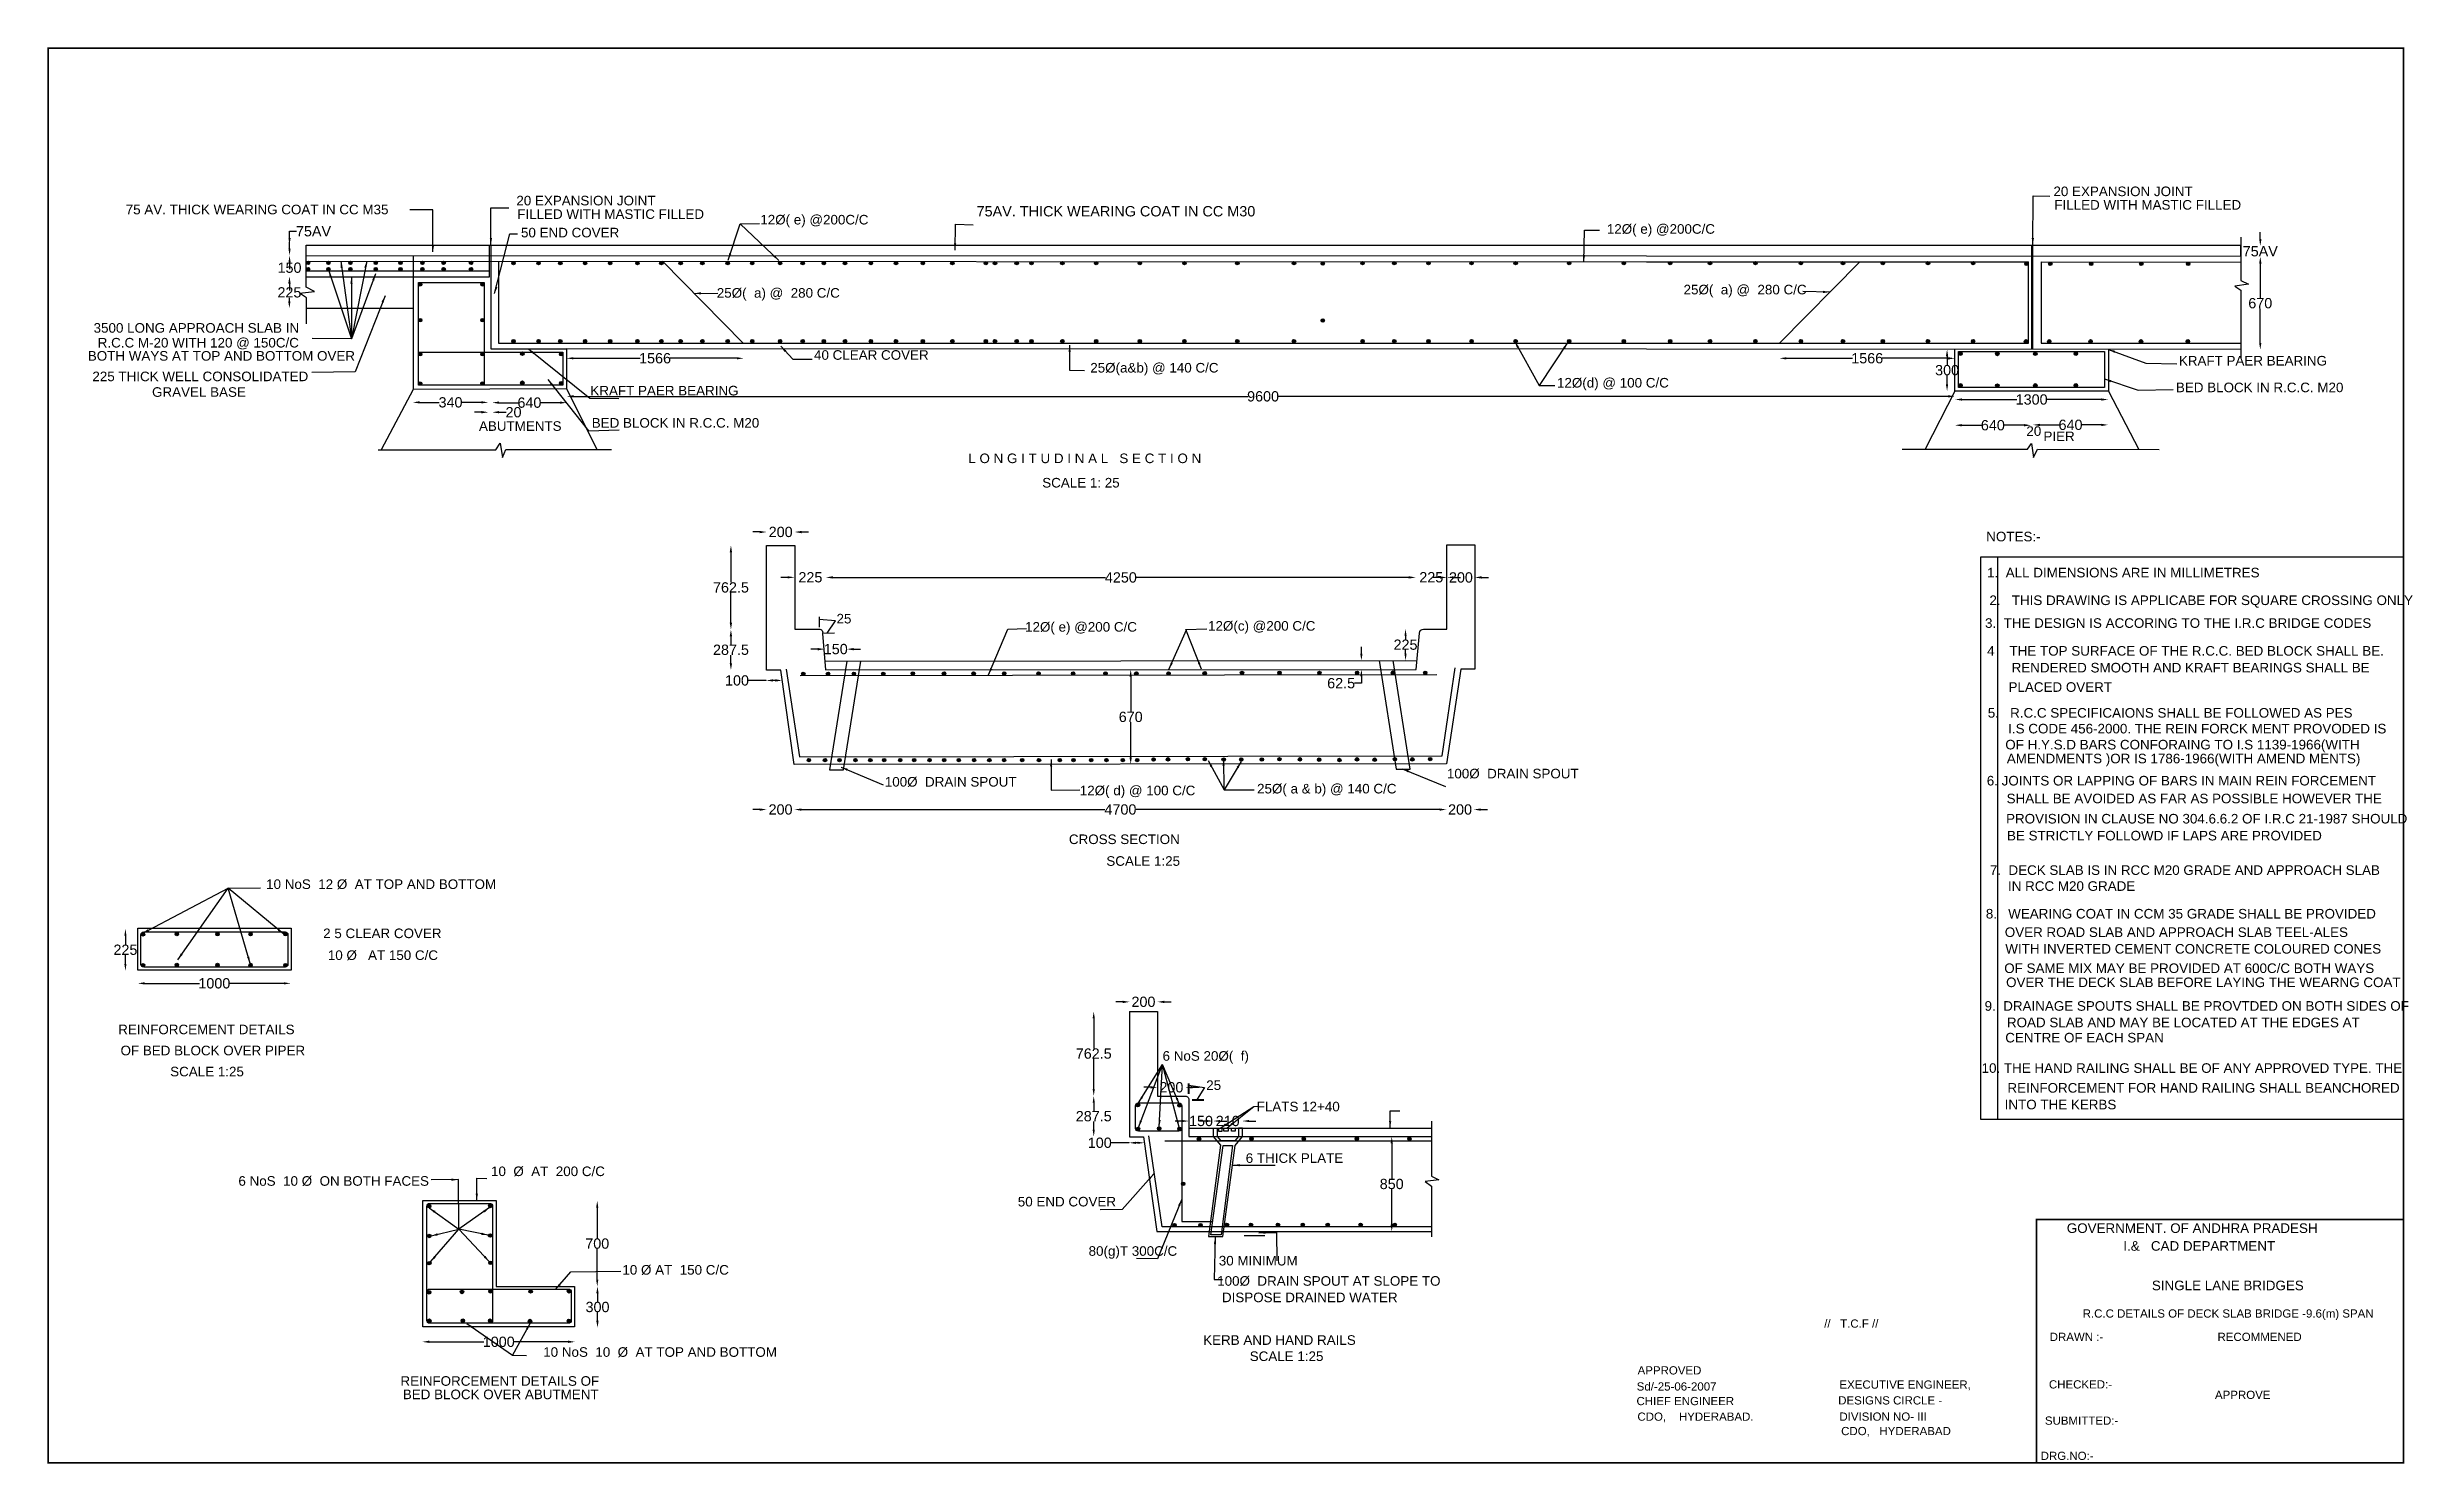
# Model space of a CAD drawing. Header units: inches. Extents: x 140225 to 157491, y -57577 to -47237.
import ezdxf

# ---------------------------------------------------------------- set-up
doc = ezdxf.new("R2010")
doc.units = ezdxf.units.IN
doc.header["$MEASUREMENT"] = 0
doc.styles.get("Standard").update_dxf_attribs({"font": 'arial.ttf'})
doc.dimstyles.new('ST100', dxfattribs={"dimtxt": 75, "dimasz": 50, "dimexe": 0, "dimexo": 300, "dimgap": 0.09, "dimtad": 0, "dimtih": 1, "dimtoh": 1, "dimdec": 0, "dimzin": 0, "dimdsep": 46, "dimtxsty": 'Standard', "dimcen": 0, "dimse1": 1, "dimse2": 1, "dimadec": 0, "dimazin": 0, "dimtfac": 1, "dimtdec": 0, "dimtofl": 0, "dimtmove": 0, "dimatfit": 3, "dimfxl": 2000, "dimtolj": 1, "dimtzin": 0, "dimarcsym": 0})

msp = doc.modelspace()

# ---------------------------------------------------------------- texts
for s, height, p in [(' 20 EXPANSION JOINT', 70, (143621.4, -48390.8)), (' 20 EXPANSION JOINT', 70, (154841.1, -48323.2)), ('  75 AV. THICK WEARING COAT IN CC M35', 70, (140742.9, -48455.9)), (' FILLED WITH MASTIC FILLED', 70, (143628, -48489.4)), (' 12Ø( e) @200C/C', 70, (145402, -48530)), ('75AV. THICK WEARING COAT IN CC M30', 75.331, (147007.7, -48471.2)), (' FILLED WITH MASTIC FILLED', 70, (154847.7, -48421.8)), ('  50 END COVER', 70, (143628, -48624.3)), (' 12Ø( e) @200C/C', 70, (151581.2, -48597.8)), ('25Ø(  a) @  280 C/C', 70, (145111.7, -49064.5)), ('25Ø(  a) @  280 C/C', 70, (152168.5, -49040.4)), (' 3500 LONG APPROACH SLAB IN ', 70, (140535.6, -49320.2)), (' R.C.C M-20 WITH 120 @ 150C/C', 70, (140565.6, -49428.2)), (' BOTH WAYS AT TOP AND BOTTOM OVER', 70, (140493.5, -49524.2)), (' 40 CLEAR COVER', 70, (145794.2, -49517.9)), ('  25Ø(a&b) @ 140 C/C', 70, (147783.4, -49610.9)), ('     KRAFT PAER BEARING', 70, (155648.1, -49559.7)), ('  225 THICK WELL CONSOLIDATED', 70, (140499.5, -49674.2)), ('   GRAVEL BASE', 70, (140908, -49788.2)), ('     KRAFT PAER BEARING', 70, (144053.1, -49778.1)), (' 12Ø(d) @ 100 C/C', 70, (151217.3, -49720.5)), (' BED BLOCK IN R.C.C. M20', 70, (155735.2, -49754.6)), (' ABUTMENTS', 70, (143348.5, -50036.6)), (' BED BLOCK IN R.C.C. M20', 70, (144171.9, -50013.3)), ('20', 70, (154670.7, -50073.5)), ('PIER', 70, (154795.4, -50111.6)), (' L O N G I T U D I N A L   S E C T I O N', 70, (146920.3, -50272.2)), (' SCALE 1: 25', 70, (147459.9, -50450.2)), (' NOTES:-', 70, (154350.5, -50843.4)), ('  1.  ALL DIMENSIONS ARE IN MILLIMETRES', 70, (154329.7, -51106.4)), (' 2.   THIS DRAWING IS APPLICABE FOR SQUARE CROSSING ONLY', 70, (154374.1, -51308.4)), ('25', 70, (145985.6, -51442.6)), (' 12Ø( e) @200 C/C', 70, (147334.7, -51502.6)), (' 12Ø(c) @200 C/C', 70, (148670.4, -51495.4)), ('  3.  THE DESIGN IS ACCORING TO THE I.R.C BRIDGE CODES', 70, (154314.6, -51474.8)), (' 4    THE TOP SURFACE OF THE R.C.C. BED BLOCK SHALL BE.', 70, (154357.3, -51677.7)), (' RENDERED SMOOTH AND KRAFT BEARINGS SHALL BE', 70, (154536, -51800.4)), ('  PLACED OVERT', 70, (154486.2, -51941.9)), (' 5.   R.C.C SPECIFICAIONS SHALL BE FOLLOWED AS PES', 70, (154361.9, -52130.2)), (' OF H.Y.S.D BARS CONFORAING TO I.S 1139-1966(WITH', 70, (154489.7, -52362.3)), (' I.S CODE 456-2000. THE REIN FORCK MENT PROVODED IS', 70, (154511, -52245.5)), ('  AMENDMENTS )OR IS 1786-1966(WITH AMEND MENTS)', 70, (154473.6, -52463.7)), ('  100Ø  DRAIN SPOUT', 70, (146283.7, -52633.5)), (' 12Ø( d) @ 100 C/C', 70, (147734.1, -52696.9)), ('  25Ø( a & b) @ 140 C/C', 70, (149000.9, -52683.7)), ('  100Ø  DRAIN SPOUT', 70, (150386.7, -52573.7)), ('  6. JOINTS OR LAPPING OF BARS IN MAIN REIN FORCEMENT', 70, (154327.4, -52625.5)), ('  PROVISION IN CLAUSE NO 304.6.6.2 OF I.R.C 21-1987 SHOULD', 70, (154468.2, -52903)), (' SHALL BE AVOIDED AS FAR AS POSSIBLE HOWEVER THE', 70, (154499.4, -52755.5)), (' CROSS SECTION ', 70, (147654.6, -53053.2)), (' BE STRICTLY FOLLOWD IF LAPS ARE PROVIDED', 70, (154502, -53026.6)), ('    SCALE 1:25', 70, (147846.4, -53211.9)), (' 10 NoS  12 Ø  AT TOP AND BOTTOM', 70, (141794.9, -53380.9)), ('   7.  DECK SLAB IS IN RCC M20 GRADE AND APPROACH SLAB', 70, (154322.7, -53278.3)), ('  IN RCC M20 GRADE', 70, (154482.2, -53394.7)), (' 2 5 CLEAR COVER ', 70, (142211.2, -53739.8)), ('  8.   WEARING COAT IN CCM 35 GRADE SHALL BE PROVIDED', 70, (154320.6, -53596.6)), (' OVER ROAD SLAB AND APPROACH SLAB TEEL-ALES', 70, (154486, -53731.4)), (' 10 Ø   AT 150 C/C', 70, (142245.4, -53899.3)), (' WITH INVERTED CEMENT CONCRETE COLOURED CONES', 70, (154489.8, -53852.8)), (' OF SAME MIX MAY BE PROVIDED AT 600C/C BOTH WAYS', 70, (154482, -53994.5)), (' OVER THE DECK SLAB BEFORE LAYING THE WEARNG COAT', 70, (154495.6, -54097.4)), (' 9.  DRAINAGE SPOUTS SHALL BE PROVTDED ON BOTH SIDES OF', 70, (154338.7, -54269.9)), ('  REINFORCEMENT DETAILS', 70, (140687.9, -54441.4)), ('  ROAD SLAB AND MAY BE LOCATED AT THE EDGES AT', 70, (154474.4, -54390.4)), ('  OF BED BLOCK OVER PIPER', 70, (140705, -54595.2)), (' CENTRE OF EACH SPAN', 70, (154489.4, -54501.4)), ('    SCALE 1:25', 70, (141013, -54749)), (' 6 NoS 20Ø(  f)  ', 70, (148338.3, -54635)), (' 10. THE HAND RAILING SHALL BE OF ANY APPROVED TYPE. THE', 70, (154316.8, -54723.3)), ('25', 70, (148684.2, -54848.5)), ('  REINFORCEMENT FOR HAND RAILING SHALL BEANCHORED', 70, (154478, -54867.8)), (' FLATS 12+40', 70, (149025.5, -55004.4)), ('  INTO THE KERBS', 70, (154458, -54989.6)), (' 10  Ø  AT  200 C/C', 70, (143436.5, -55477)), ('  6 THICK PLATE', 70, (148918.2, -55380.6)), (' 6 NoS  10 Ø  ON BOTH FACES', 70, (141592.7, -55547.6)), (' 50 END COVER ', 70, (147281.6, -55698.6)), ('   GOVERNMENT. OF ANDHRA PRADESH', 70, (154884.1, -55892)), ('    80(g)T 300C/C', 70, (147717, -56058.9)), (' 30 MINIMUM', 70, (148748.7, -56129.4)), ('      I.&   CAD DEPARTMENT', 70, (155215.5, -56021.9)), ('   10 Ø AT  150 C/C', 70, (144341, -56196.4)), (' 100Ø  DRAIN SPOUT AT SLOPE TO', 70, (148737, -56277.4)), ('     SINGLE LANE BRIDGES', 70, (155451, -56310.1)), (' DISPOSE DRAINED WATER ', 70, (148771.7, -56397.6)), ('                 R.C.C DETAILS OF DECK SLAB BRIDGE -9.6(m) SPAN', 60, (154685.8, -56510)), ('  //   T.C.F //', 60, (153148.3, -56583.6)), ('              DRAWN :-', 60, (154515, -56680.5)), ('             RECOMMENED', 60, (155763, -56680.5)), (' 10 NoS  10  Ø  AT TOP AND BOTTOM', 70, (143817.5, -56796.3)), (' KERB AND HAND RAILS', 70, (148634.7, -56708.8)), ('    SCALE 1:25', 70, (148893, -56827)), ('  REINFORCEMENT DETAILS OF', 70, (142748.4, -57007.7)), ('   APPROVED', 60, (151763.1, -56925.1)), ('    EXECUTIVE ENGINEER,', 60, (153213, -57028.7)), ('              CHECKED:-', 60, (154509.2, -57027.4)), ('  BED BLOCK OVER ABUTMENT', 70, (142765.6, -57105.5)), ('      CHIEF ENGINEER', 60, (151685.2, -57149.2)), ('    Sd/-25-06-2007 ', 60, (151733.2, -57042.6)), ('      DESIGNS CIRCLE -', 60, (153157.5, -57144.2)), ('                APPROVE', 60, (155674.7, -57103.8)), ('       CDO,    HYDERABAD.', 60, (151668.7, -57263)), ('     DIVISION NO- III', 60, (153189.4, -57262.7)), ('     CDO,   HYDERABAD', 60, (153202.1, -57368.2)), ('             SUBMITTED:-', 60, (154503.3, -57292)), ('                DRG.NO:-', 60, (154402.5, -57549.1))]:
    msp.add_text(s, height=height).set_placement(p)

# ---------------------------------------------------------------- blocks, each defined once
blk = doc.blocks.new('*D16')
at = {"color": 0, "lineweight": -2, "transparency": 16777216}
for p, q in [((141993, -48706), (141993, -48656)), ((141993, -48962), (141993, -49012))]:
    blk.add_line(p, q, dxfattribs=at)
at = {"color": 0, "transparency": 16777216}
for points in [[(141985, -48706), (142001, -48706), (141993, -48756)], [(141985, -48962), (142001, -48962), (141993, -48912)]]:
    blk.add_solid(points, dxfattribs=at)
at = {"layer": 'Defpoints', "color": 0, "transparency": 16777216}
for p in [(142115, -48756), (141993, -48912), (142115, -48912)]:
    blk.add_point(p, dxfattribs=at)
at = {"color": 0, "transparency": 16777216, "insert": (141993, -48846), "char_height": 75, "attachment_point": 5}
blk.add_mtext('\\A1;150', dxfattribs=at)
blk = doc.blocks.new('*D17')
at = {"color": 0, "lineweight": -2, "transparency": 16777216}
for p, q in [((141993, -48630), (141993, -48580)), ((141993, -48580), (142043, -48580)), ((141993, -48806), (141993, -48856))]:
    blk.add_line(p, q, dxfattribs=at)
at = {"color": 0, "transparency": 16777216}
for points in [[(141985, -48630), (142001, -48630), (141993, -48680)], [(141985, -48806), (142001, -48806), (141993, -48756)]]:
    blk.add_solid(points, dxfattribs=at)
at = {"layer": 'Defpoints', "color": 0, "transparency": 16777216}
for p in [(141993, -48680), (142115, -48680), (142115, -48756)]:
    blk.add_point(p, dxfattribs=at)
at = {"color": 0, "transparency": 16777216, "insert": (142168, -48580), "char_height": 75, "attachment_point": 5}
blk.add_mtext('\\A1;75AV', dxfattribs=at)
blk = doc.blocks.new('*D18')
at = {"color": 0, "lineweight": -2, "transparency": 16777216}
for p, q in [((141992, -48962), (141992, -48988)), ((141992, -49091), (141992, -49065))]:
    blk.add_line(p, q, dxfattribs=at)
at = {"color": 0, "transparency": 16777216}
for points in [[(141983, -48962), (142000, -48962), (141992, -48912)], [(141983, -49091), (142000, -49091), (141992, -49141)]]:
    blk.add_solid(points, dxfattribs=at)
at = {"layer": 'Defpoints', "color": 0, "transparency": 16777216}
for p in [(141992, -48912), (142115, -48912), (142116, -49141)]:
    blk.add_point(p, dxfattribs=at)
at = {"color": 0, "transparency": 16777216, "insert": (141992, -49026), "char_height": 75, "attachment_point": 5}
blk.add_mtext('\\A1;225', dxfattribs=at)
blk = doc.blocks.new('*D7')
at = {"color": 0, "lineweight": -2, "transparency": 16777216}
for p, q in [((142943, -49829), (143085, -49829)), ((143393, -49829), (143251, -49829))]:
    blk.add_line(p, q, dxfattribs=at)
at = {"color": 0, "transparency": 16777216}
for points in [[(142943, -49820), (142943, -49837), (142893, -49829)], [(143393, -49820), (143393, -49837), (143443, -49829)]]:
    blk.add_solid(points, dxfattribs=at)
at = {"layer": 'Defpoints', "color": 0, "transparency": 16777216}
for p in [(142893, -49831), (143443, -49829), (143443, -49831)]:
    blk.add_point(p, dxfattribs=at)
at = {"color": 0, "transparency": 16777216, "insert": (143168, -49829), "char_height": 75, "attachment_point": 5}
blk.add_mtext('\\A1;340', dxfattribs=at)
blk = doc.blocks.new('*D8')
at = {"color": 0, "lineweight": -2, "transparency": 16777216}
for p, q in [((143394, -49901), (143344, -49901)), ((143523, -49901), (143573, -49901))]:
    blk.add_line(p, q, dxfattribs=at)
at = {"color": 0, "transparency": 16777216}
for points in [[(143394, -49892), (143394, -49909), (143444, -49901)], [(143523, -49892), (143523, -49909), (143473, -49901)]]:
    blk.add_solid(points, dxfattribs=at)
at = {"layer": 'Defpoints', "color": 0, "transparency": 16777216}
for p in [(143444, -49900), (143473, -49900), (143473, -49901)]:
    blk.add_point(p, dxfattribs=at)
at = {"color": 0, "transparency": 16777216, "insert": (143628, -49901), "char_height": 75, "attachment_point": 5}
blk.add_mtext('\\A1;20', dxfattribs=at)
blk = doc.blocks.new('*D9')
at = {"color": 0, "lineweight": -2, "transparency": 16777216}
for p, q in [((143522, -49831), (143661, -49831)), ((143966, -49831), (143827, -49831))]:
    blk.add_line(p, q, dxfattribs=at)
at = {"color": 0, "transparency": 16777216}
for points in [[(143522, -49822), (143522, -49839), (143472, -49831)], [(143966, -49822), (143966, -49839), (144016, -49831)]]:
    blk.add_solid(points, dxfattribs=at)
at = {"layer": 'Defpoints', "color": 0, "transparency": 16777216}
for p in [(143472, -49830), (144016, -49830), (144016, -49831)]:
    blk.add_point(p, dxfattribs=at)
at = {"color": 0, "transparency": 16777216, "insert": (143744, -49831), "char_height": 75, "attachment_point": 5}
blk.add_mtext('\\A1;640', dxfattribs=at)
blk = doc.blocks.new('*D10')
at = {"color": 0, "lineweight": -2, "transparency": 16777216}
for p, q in [((144066, -49785), (148987, -49785)), ((154099, -49785), (149211, -49785))]:
    blk.add_line(p, q, dxfattribs=at)
at = {"color": 0, "transparency": 16777216}
for points in [[(144066, -49776), (144066, -49793), (144016, -49785)], [(154099, -49776), (154099, -49793), (154149, -49785)]]:
    blk.add_solid(points, dxfattribs=at)
at = {"layer": 'Defpoints', "color": 0, "transparency": 16777216}
for p in [(144016, -49831), (154149, -49785), (154149, -49831)]:
    blk.add_point(p, dxfattribs=at)
at = {"color": 0, "transparency": 16777216, "insert": (149099, -49785), "char_height": 75, "attachment_point": 5}
blk.add_mtext('\\A1;9600', dxfattribs=at)
blk = doc.blocks.new('*D11')
at = {"color": 0, "lineweight": -2, "transparency": 16777216}
for p, q in [((154200, -49808), (154601, -49808)), ((155219, -49808), (154818, -49808))]:
    blk.add_line(p, q, dxfattribs=at)
at = {"color": 0, "transparency": 16777216}
for points in [[(154200, -49800), (154200, -49816), (154150, -49808)], [(155219, -49800), (155219, -49816), (155269, -49808)]]:
    blk.add_solid(points, dxfattribs=at)
at = {"layer": 'Defpoints', "color": 0, "transparency": 16777216}
for p in [(154150, -49804), (155269, -49804), (155269, -49808)]:
    blk.add_point(p, dxfattribs=at)
at = {"color": 0, "transparency": 16777216, "insert": (154709, -49808), "char_height": 75, "attachment_point": 5}
blk.add_mtext('\\A1;1300', dxfattribs=at)
blk = doc.blocks.new('*D12')
at = {"color": 0, "lineweight": -2, "transparency": 16777216}
for p, q in [((154199, -49996), (154343, -49996)), ((154654, -49996), (154509, -49996))]:
    blk.add_line(p, q, dxfattribs=at)
at = {"color": 0, "transparency": 16777216}
for points in [[(154199, -49987), (154199, -50004), (154149, -49996)], [(154654, -49987), (154654, -50004), (154704, -49996)]]:
    blk.add_solid(points, dxfattribs=at)
at = {"layer": 'Defpoints', "color": 0, "transparency": 16777216}
for p in [(154149, -49994), (154704, -49994), (154704, -49996)]:
    blk.add_point(p, dxfattribs=at)
at = {"color": 0, "transparency": 16777216, "insert": (154426, -49996), "char_height": 75, "attachment_point": 5}
blk.add_mtext('\\A1;640', dxfattribs=at)
blk = doc.blocks.new('*D13')
at = {"color": 0, "lineweight": -2, "transparency": 16777216}
for p, q in [((154770, -49993), (154910, -49993)), ((155217, -49993), (155076, -49993))]:
    blk.add_line(p, q, dxfattribs=at)
at = {"color": 0, "transparency": 16777216}
for points in [[(154770, -49985), (154770, -50002), (154720, -49993)], [(155217, -49985), (155217, -50002), (155267, -49993)]]:
    blk.add_solid(points, dxfattribs=at)
at = {"layer": 'Defpoints', "color": 0, "transparency": 16777216}
for p in [(154720, -49994), (155267, -49993), (155267, -49994)]:
    blk.add_point(p, dxfattribs=at)
at = {"color": 0, "transparency": 16777216, "insert": (154993, -49993), "char_height": 75, "attachment_point": 5}
blk.add_mtext('\\A1;640', dxfattribs=at)
blk = doc.blocks.new('*D14')
at = {"color": 0, "lineweight": -2, "transparency": 16777216}
for p, q in [((156378, -48815), (156378, -49066)), ((156378, -49395), (156378, -49143))]:
    blk.add_line(p, q, dxfattribs=at)
at = {"color": 0, "transparency": 16777216}
for points in [[(156370, -48815), (156386, -48815), (156378, -48765)], [(156370, -49395), (156386, -49395), (156378, -49445)]]:
    blk.add_solid(points, dxfattribs=at)
at = {"layer": 'Defpoints', "color": 0, "transparency": 16777216}
for p in [(156377, -48765), (156378, -48765), (156377, -49445)]:
    blk.add_point(p, dxfattribs=at)
at = {"color": 0, "transparency": 16777216, "insert": (156378, -49105), "char_height": 75, "attachment_point": 5}
blk.add_mtext('\\A1;670', dxfattribs=at)
blk = doc.blocks.new('*D15')
at = {"color": 0, "lineweight": -2, "transparency": 16777216}
for p, q in [((156378, -48637), (156378, -48587)), ((156378, -48815), (156378, -48865))]:
    blk.add_line(p, q, dxfattribs=at)
at = {"color": 0, "transparency": 16777216}
for points in [[(156370, -48637), (156387, -48637), (156378, -48687)], [(156370, -48815), (156387, -48815), (156378, -48765)]]:
    blk.add_solid(points, dxfattribs=at)
at = {"layer": 'Defpoints', "color": 0, "transparency": 16777216}
for p in [(156377, -48687), (156378, -48687), (156377, -48765)]:
    blk.add_point(p, dxfattribs=at)
at = {"color": 0, "transparency": 16777216, "insert": (156378, -48726), "char_height": 75, "attachment_point": 5}
blk.add_mtext('\\A1;75AV', dxfattribs=at)
blk = doc.blocks.new('*D19')
at = {"color": 0, "lineweight": -2, "transparency": 16777216}
for p, q in [((144064, -49507), (144552, -49507)), ((145258, -49507), (144769, -49507))]:
    blk.add_line(p, q, dxfattribs=at)
at = {"color": 0, "transparency": 16777216}
for points in [[(144064, -49499), (144064, -49515), (144014, -49507)], [(145258, -49499), (145258, -49515), (145308, -49507)]]:
    blk.add_solid(points, dxfattribs=at)
at = {"layer": 'Defpoints', "color": 0, "transparency": 16777216}
for p in [(144014, -49511), (145308, -49507), (145308, -49511)]:
    blk.add_point(p, dxfattribs=at)
at = {"color": 0, "transparency": 16777216, "insert": (144661, -49507), "char_height": 75, "attachment_point": 5}
blk.add_mtext('\\A1;1566', dxfattribs=at)
blk = doc.blocks.new('*D20')
at = {"color": 0, "lineweight": -2, "transparency": 16777216}
for p, q in [((152919, -49507), (153401, -49507)), ((154099, -49507), (153618, -49507))]:
    blk.add_line(p, q, dxfattribs=at)
at = {"color": 0, "transparency": 16777216}
for points in [[(152919, -49499), (152919, -49516), (152869, -49507)], [(154099, -49499), (154099, -49516), (154149, -49507)]]:
    blk.add_solid(points, dxfattribs=at)
at = {"layer": 'Defpoints', "color": 0, "transparency": 16777216}
for p in [(152869, -49508), (154149, -49507), (154149, -49768)]:
    blk.add_point(p, dxfattribs=at)
at = {"color": 0, "transparency": 16777216, "insert": (153509, -49507), "char_height": 75, "attachment_point": 5}
blk.add_mtext('\\A1;1566', dxfattribs=at)
blk = doc.blocks.new('*D21')
at = {"color": 0, "lineweight": -2, "transparency": 16777216}
for p, q in [((154092, -49492), (154092, -49556)), ((154092, -49696), (154092, -49632))]:
    blk.add_line(p, q, dxfattribs=at)
at = {"color": 0, "transparency": 16777216}
for points in [[(154083, -49492), (154100, -49492), (154092, -49442)], [(154083, -49696), (154100, -49696), (154092, -49746)]]:
    blk.add_solid(points, dxfattribs=at)
at = {"layer": 'Defpoints', "color": 0, "transparency": 16777216}
for p in [(155282, -49442), (154076, -49746), (154092, -49746)]:
    blk.add_point(p, dxfattribs=at)
at = {"color": 0, "transparency": 16777216, "insert": (154092, -49594), "char_height": 75, "attachment_point": 5}
blk.add_mtext('\\A1;300', dxfattribs=at)
blk = doc.blocks.new('*D22')
at = {"color": 0, "lineweight": -2, "transparency": 16777216}
for p, q in [((145215, -50923), (145215, -51142)), ((145215, -51437), (145215, -51218))]:
    blk.add_line(p, q, dxfattribs=at)
at = {"color": 0, "transparency": 16777216}
for points in [[(145206, -50923), (145223, -50923), (145215, -50873)], [(145206, -51437), (145223, -51437), (145215, -51487)]]:
    blk.add_solid(points, dxfattribs=at)
at = {"layer": 'Defpoints', "color": 0, "transparency": 16777216}
for p in [(145215, -50873), (145215, -51487), (145215, -51487)]:
    blk.add_point(p, dxfattribs=at)
at = {"color": 0, "transparency": 16777216, "insert": (145215, -51180), "char_height": 75, "attachment_point": 5}
blk.add_mtext('\\A1;762.5', dxfattribs=at)
blk = doc.blocks.new('*D23')
at = {"color": 0, "lineweight": -2, "transparency": 16777216}
for p, q in [((145215, -51537), (145215, -51596)), ((145215, -51733), (145215, -51673))]:
    blk.add_line(p, q, dxfattribs=at)
at = {"color": 0, "transparency": 16777216}
for points in [[(145206, -51537), (145223, -51537), (145215, -51487)], [(145206, -51733), (145223, -51733), (145215, -51783)]]:
    blk.add_solid(points, dxfattribs=at)
at = {"layer": 'Defpoints', "color": 0, "transparency": 16777216}
for p in [(145215, -51487), (145215, -51783), (145215, -51783)]:
    blk.add_point(p, dxfattribs=at)
at = {"color": 0, "transparency": 16777216, "insert": (145215, -51635), "char_height": 75, "attachment_point": 5}
blk.add_mtext('\\A1;287.5', dxfattribs=at)
blk = doc.blocks.new('*D28')
at = {"color": 0, "lineweight": -2, "transparency": 16777216}
for p, q in [((145425, -50775), (145375, -50775)), ((145730, -50775), (145780, -50775))]:
    blk.add_line(p, q, dxfattribs=at)
at = {"color": 0, "transparency": 16777216}
for points in [[(145425, -50767), (145425, -50784), (145475, -50775)], [(145730, -50767), (145730, -50784), (145680, -50775)]]:
    blk.add_solid(points, dxfattribs=at)
at = {"layer": 'Defpoints', "color": 0, "transparency": 16777216}
for p in [(145475, -50874), (145680, -50775), (145680, -50874)]:
    blk.add_point(p, dxfattribs=at)
at = {"color": 0, "transparency": 16777216, "insert": (145578, -50775), "char_height": 75, "attachment_point": 5}
blk.add_mtext('\\A1;200', dxfattribs=at)
blk = doc.blocks.new('*D29')
at = {"color": 0, "lineweight": -2, "transparency": 16777216}
for p, q in [((145630, -51106), (145580, -51106)), ((145960, -51106), (146010, -51106))]:
    blk.add_line(p, q, dxfattribs=at)
at = {"color": 0, "transparency": 16777216}
for points in [[(145630, -51098), (145630, -51114), (145680, -51106)], [(145960, -51098), (145960, -51114), (145910, -51106)]]:
    blk.add_solid(points, dxfattribs=at)
at = {"layer": 'Defpoints', "color": 0, "transparency": 16777216}
for p in [(145910, -51106), (145680, -51108), (145910, -51108)]:
    blk.add_point(p, dxfattribs=at)
at = {"color": 0, "transparency": 16777216, "insert": (145795, -51106), "char_height": 75, "attachment_point": 5}
blk.add_mtext('\\A1;225', dxfattribs=at)
blk = doc.blocks.new('*D24')
at = {"color": 0, "lineweight": -2, "transparency": 16777216}
for p, q in [((145960, -51107), (147948, -51107)), ((150162, -51107), (148174, -51107))]:
    blk.add_line(p, q, dxfattribs=at)
at = {"color": 0, "transparency": 16777216}
for points in [[(145960, -51098), (145960, -51115), (145910, -51107)], [(150162, -51098), (150162, -51115), (150212, -51107)]]:
    blk.add_solid(points, dxfattribs=at)
at = {"layer": 'Defpoints', "color": 0, "transparency": 16777216}
for p in [(145910, -51106), (150212, -51106), (150212, -51107)]:
    blk.add_point(p, dxfattribs=at)
at = {"color": 0, "transparency": 16777216, "insert": (148061, -51107), "char_height": 75, "attachment_point": 5}
blk.add_mtext('\\A1;4250', dxfattribs=at)
blk = doc.blocks.new('*D30')
at = {"color": 0, "lineweight": -2, "transparency": 16777216}
for p, q in [((150162, -51106), (150112, -51106)), ((150491, -51106), (150541, -51106))]:
    blk.add_line(p, q, dxfattribs=at)
at = {"color": 0, "transparency": 16777216}
for points in [[(150162, -51098), (150162, -51114), (150212, -51106)], [(150491, -51098), (150491, -51114), (150441, -51106)]]:
    blk.add_solid(points, dxfattribs=at)
at = {"layer": 'Defpoints', "color": 0, "transparency": 16777216}
for p in [(150441, -51106), (150212, -51107), (150441, -51327)]:
    blk.add_point(p, dxfattribs=at)
at = {"color": 0, "transparency": 16777216, "insert": (150327, -51106), "char_height": 75, "attachment_point": 5}
blk.add_mtext('\\A1;225', dxfattribs=at)
blk = doc.blocks.new('*D31')
at = {"color": 0, "lineweight": -2, "transparency": 16777216}
for p, q in [((150391, -51107), (150341, -51107)), ((150694, -51107), (150744, -51107))]:
    blk.add_line(p, q, dxfattribs=at)
at = {"color": 0, "transparency": 16777216}
for points in [[(150391, -51098), (150391, -51115), (150441, -51107)], [(150694, -51098), (150694, -51115), (150644, -51107)]]:
    blk.add_solid(points, dxfattribs=at)
at = {"layer": 'Defpoints', "color": 0, "transparency": 16777216}
for p in [(150441, -51107), (150644, -51107), (150644, -51327)]:
    blk.add_point(p, dxfattribs=at)
at = {"color": 0, "transparency": 16777216, "insert": (150543, -51107), "char_height": 75, "attachment_point": 5}
blk.add_mtext('\\A1;200', dxfattribs=at)
blk = doc.blocks.new('*D32')
at = {"color": 0, "lineweight": -2, "transparency": 16777216}
for p, q in [((145849, -51630), (145799, -51630)), ((146110, -51630), (146160, -51630))]:
    blk.add_line(p, q, dxfattribs=at)
at = {"color": 0, "transparency": 16777216}
for points in [[(145849, -51622), (145849, -51639), (145899, -51630)], [(146110, -51622), (146110, -51639), (146060, -51630)]]:
    blk.add_solid(points, dxfattribs=at)
at = {"layer": 'Defpoints', "color": 0, "transparency": 16777216}
for p in [(145899, -51717), (146060, -51630), (146060, -51717)]:
    blk.add_point(p, dxfattribs=at)
at = {"color": 0, "transparency": 16777216, "insert": (145980, -51630), "char_height": 75, "attachment_point": 5}
blk.add_mtext('\\A1;150', dxfattribs=at)
blk = doc.blocks.new('*D33')
at = {"color": 0, "lineweight": -2, "transparency": 16777216}
for p, q in [((145473, -51859), (145338, -51859)), ((145539, -51859), (145523, -51859))]:
    blk.add_line(p, q, dxfattribs=at)
at = {"color": 0, "transparency": 16777216}
for points in [[(145523, -51850), (145523, -51867), (145473, -51859)], [(145539, -51850), (145539, -51867), (145589, -51859)]]:
    blk.add_solid(points, dxfattribs=at)
at = {"layer": 'Defpoints', "color": 0, "transparency": 16777216}
for p in [(145473, -51860), (145589, -51855), (145589, -51859)]:
    blk.add_point(p, dxfattribs=at)
at = {"color": 0, "transparency": 16777216, "insert": (145259, -51859), "char_height": 75, "attachment_point": 5}
blk.add_mtext('\\A1;100', dxfattribs=at)
blk = doc.blocks.new('*D25')
at = {"color": 0, "lineweight": -2, "transparency": 16777216}
for p, q in [((145425, -52801), (145375, -52801)), ((145729, -52801), (145779, -52801))]:
    blk.add_line(p, q, dxfattribs=at)
at = {"color": 0, "transparency": 16777216}
for points in [[(145425, -52793), (145425, -52810), (145475, -52801)], [(145729, -52793), (145729, -52810), (145679, -52801)]]:
    blk.add_solid(points, dxfattribs=at)
at = {"layer": 'Defpoints', "color": 0, "transparency": 16777216}
for p in [(145475, -52802), (145679, -52801), (145679, -52802)]:
    blk.add_point(p, dxfattribs=at)
at = {"color": 0, "transparency": 16777216, "insert": (145577, -52801), "char_height": 75, "attachment_point": 5}
blk.add_mtext('\\A1;200', dxfattribs=at)
blk = doc.blocks.new('*D26')
at = {"color": 0, "lineweight": -2, "transparency": 16777216}
for p, q in [((145729, -52801), (147945, -52801)), ((150387, -52801), (148172, -52801))]:
    blk.add_line(p, q, dxfattribs=at)
at = {"color": 0, "transparency": 16777216}
for points in [[(145729, -52793), (145729, -52810), (145679, -52801)], [(150387, -52793), (150387, -52810), (150437, -52801)]]:
    blk.add_solid(points, dxfattribs=at)
at = {"layer": 'Defpoints', "color": 0, "transparency": 16777216}
for p in [(145679, -52802), (150437, -52797), (150437, -52801)]:
    blk.add_point(p, dxfattribs=at)
at = {"color": 0, "transparency": 16777216, "insert": (148058, -52801), "char_height": 75, "attachment_point": 5}
blk.add_mtext('\\A1;4700', dxfattribs=at)
blk = doc.blocks.new('*D27')
at = {"color": 0, "lineweight": -2, "transparency": 16777216}
for p, q in [((150387, -52801), (150337, -52801)), ((150688, -52801), (150738, -52801))]:
    blk.add_line(p, q, dxfattribs=at)
at = {"color": 0, "transparency": 16777216}
for points in [[(150387, -52793), (150387, -52810), (150437, -52801)], [(150688, -52793), (150688, -52810), (150638, -52801)]]:
    blk.add_solid(points, dxfattribs=at)
at = {"layer": 'Defpoints', "color": 0, "transparency": 16777216}
for p in [(150437, -52797), (150638, -52801), (150638, -52801)]:
    blk.add_point(p, dxfattribs=at)
at = {"color": 0, "transparency": 16777216, "insert": (150537, -52801), "char_height": 75, "attachment_point": 5}
blk.add_mtext('\\A1;200', dxfattribs=at)
blk = doc.blocks.new('*D34')
at = {"color": 0, "lineweight": -2, "transparency": 16777216}
for p, q in [((148133, -51830), (148133, -52087)), ((148133, -52420), (148133, -52163))]:
    blk.add_line(p, q, dxfattribs=at)
at = {"color": 0, "transparency": 16777216}
for points in [[(148124, -51830), (148141, -51830), (148133, -51780)], [(148124, -52420), (148141, -52420), (148133, -52470)]]:
    blk.add_solid(points, dxfattribs=at)
at = {"layer": 'Defpoints', "color": 0, "transparency": 16777216}
for p in [(148133, -51780), (148135, -51780), (148136, -52470)]:
    blk.add_point(p, dxfattribs=at)
at = {"color": 0, "transparency": 16777216, "insert": (148133, -52125), "char_height": 75, "attachment_point": 5}
blk.add_mtext('\\A1;670', dxfattribs=at)
blk = doc.blocks.new('*D35')
at = {"color": 0, "lineweight": -2, "transparency": 16777216}
for p, q in [((149817, -51663), (149817, -51613)), ((149817, -51879), (149767, -51879)), ((149817, -51829), (149817, -51879))]:
    blk.add_line(p, q, dxfattribs=at)
at = {"color": 0, "transparency": 16777216}
for points in [[(149808, -51663), (149825, -51663), (149817, -51713)], [(149808, -51829), (149825, -51829), (149817, -51779)]]:
    blk.add_solid(points, dxfattribs=at)
at = {"layer": 'Defpoints', "color": 0, "transparency": 16777216}
for p in [(149817, -51713), (149817, -51779), (149817, -51779)]:
    blk.add_point(p, dxfattribs=at)
at = {"color": 0, "transparency": 16777216, "insert": (149669, -51879), "char_height": 75, "attachment_point": 5}
blk.add_mtext('\\A1;62.5', dxfattribs=at)
blk = doc.blocks.new('*D36')
at = {"color": 0, "lineweight": -2, "transparency": 16777216}
for p, q in [((150139, -51533), (150139, -51559)), ((150139, -51663), (150139, -51636))]:
    blk.add_line(p, q, dxfattribs=at)
at = {"color": 0, "transparency": 16777216}
for points in [[(150131, -51533), (150147, -51533), (150139, -51483)], [(150131, -51663), (150147, -51663), (150139, -51713)]]:
    blk.add_solid(points, dxfattribs=at)
at = {"layer": 'Defpoints', "color": 0, "transparency": 16777216}
for p in [(150139, -51483), (150140, -51483), (150140, -51713)]:
    blk.add_point(p, dxfattribs=at)
at = {"color": 0, "transparency": 16777216, "insert": (150139, -51598), "char_height": 75, "attachment_point": 5}
blk.add_mtext('\\A1;225', dxfattribs=at)
blk = doc.blocks.new('*D37')
at = {"color": 0, "lineweight": -2, "transparency": 16777216}
for p, q in [((140935, -54070), (141335, -54070)), ((141952, -54070), (141552, -54070))]:
    blk.add_line(p, q, dxfattribs=at)
at = {"color": 0, "transparency": 16777216}
for points in [[(140935, -54062), (140935, -54078), (140885, -54070)], [(141952, -54062), (141952, -54078), (142002, -54070)]]:
    blk.add_solid(points, dxfattribs=at)
at = {"layer": 'Defpoints', "color": 0, "transparency": 16777216}
for p in [(140885, -54068), (142002, -54068), (142002, -54070)]:
    blk.add_point(p, dxfattribs=at)
at = {"color": 0, "transparency": 16777216, "insert": (141444, -54070), "char_height": 75, "attachment_point": 5}
blk.add_mtext('\\A1;1000', dxfattribs=at)
blk = doc.blocks.new('*D38')
at = {"color": 0, "lineweight": -2, "transparency": 16777216}
for p, q in [((140795, -53722), (140795, -53786)), ((140795, -53928), (140795, -53863))]:
    blk.add_line(p, q, dxfattribs=at)
at = {"color": 0, "transparency": 16777216}
for points in [[(140787, -53722), (140803, -53722), (140795, -53672)], [(140787, -53928), (140803, -53928), (140795, -53978)]]:
    blk.add_solid(points, dxfattribs=at)
at = {"layer": 'Defpoints', "color": 0, "transparency": 16777216}
for p in [(140795, -53672), (140795, -53672), (140795, -53978)]:
    blk.add_point(p, dxfattribs=at)
at = {"color": 0, "transparency": 16777216, "insert": (140795, -53825), "char_height": 75, "attachment_point": 5}
blk.add_mtext('\\A1;225', dxfattribs=at)
blk = doc.blocks.new('*D39')
at = {"color": 0, "lineweight": -2, "transparency": 16777216}
for p, q in [((144239, -55707), (144239, -55932)), ((144239, -56233), (144239, -56008))]:
    blk.add_line(p, q, dxfattribs=at)
at = {"color": 0, "transparency": 16777216}
for points in [[(144231, -55707), (144247, -55707), (144239, -55657)], [(144231, -56233), (144247, -56233), (144239, -56283)]]:
    blk.add_solid(points, dxfattribs=at)
at = {"layer": 'Defpoints', "color": 0, "transparency": 16777216}
for p in [(144241, -55657), (144239, -56283), (144241, -56283)]:
    blk.add_point(p, dxfattribs=at)
at = {"color": 0, "transparency": 16777216, "insert": (144239, -55970), "char_height": 75, "attachment_point": 5}
blk.add_mtext('\\A1;700', dxfattribs=at)
blk = doc.blocks.new('*D40')
at = {"color": 0, "lineweight": -2, "transparency": 16777216}
for p, q in [((144241, -56333), (144241, -56395)), ((144241, -56533), (144241, -56471))]:
    blk.add_line(p, q, dxfattribs=at)
at = {"color": 0, "transparency": 16777216}
for points in [[(144232, -56333), (144249, -56333), (144241, -56283)], [(144232, -56533), (144249, -56533), (144241, -56583)]]:
    blk.add_solid(points, dxfattribs=at)
at = {"layer": 'Defpoints', "color": 0, "transparency": 16777216}
for p in [(144239, -56283), (144239, -56583), (144241, -56583)]:
    blk.add_point(p, dxfattribs=at)
at = {"color": 0, "transparency": 16777216, "insert": (144241, -56433), "char_height": 75, "attachment_point": 5}
blk.add_mtext('\\A1;300', dxfattribs=at)
blk = doc.blocks.new('*D41')
at = {"color": 0, "lineweight": -2, "transparency": 16777216}
for p, q in [((143013, -56687), (143411, -56687)), ((144026, -56687), (143628, -56687))]:
    blk.add_line(p, q, dxfattribs=at)
at = {"color": 0, "transparency": 16777216}
for points in [[(143013, -56678), (143013, -56695), (142963, -56687)], [(144026, -56678), (144026, -56695), (144076, -56687)]]:
    blk.add_solid(points, dxfattribs=at)
at = {"layer": 'Defpoints', "color": 0, "transparency": 16777216}
for p in [(142963, -56683), (144076, -56683), (144076, -56687)]:
    blk.add_point(p, dxfattribs=at)
at = {"color": 0, "transparency": 16777216, "insert": (143520, -56687), "char_height": 75, "attachment_point": 5}
blk.add_mtext('\\A1;1000', dxfattribs=at)
blk = doc.blocks.new('*D46')
at = {"color": 0, "lineweight": -2, "transparency": 16777216}
for p, q in [((148075, -54205), (148025, -54205)), ((148378, -54205), (148428, -54205))]:
    blk.add_line(p, q, dxfattribs=at)
at = {"color": 0, "transparency": 16777216}
for points in [[(148075, -54197), (148075, -54214), (148125, -54205)], [(148378, -54197), (148378, -54214), (148328, -54205)]]:
    blk.add_solid(points, dxfattribs=at)
at = {"layer": 'Defpoints', "color": 0, "transparency": 16777216}
for p in [(148328, -54205), (148125, -54276), (148328, -54276)]:
    blk.add_point(p, dxfattribs=at)
at = {"color": 0, "transparency": 16777216, "insert": (148226, -54205), "char_height": 75, "attachment_point": 5}
blk.add_mtext('\\A1;200', dxfattribs=at)
blk = doc.blocks.new('*D42')
at = {"color": 0, "lineweight": -2, "transparency": 16777216}
for p, q in [((147863, -54325), (147863, -54545)), ((147863, -54842), (147863, -54622))]:
    blk.add_line(p, q, dxfattribs=at)
at = {"color": 0, "transparency": 16777216}
for points in [[(147855, -54325), (147871, -54325), (147863, -54275)], [(147855, -54842), (147871, -54842), (147863, -54892)]]:
    blk.add_solid(points, dxfattribs=at)
at = {"layer": 'Defpoints', "color": 0, "transparency": 16777216}
for p in [(147863, -54275), (147863, -54892), (147863, -54892)]:
    blk.add_point(p, dxfattribs=at)
at = {"color": 0, "transparency": 16777216, "insert": (147863, -54583), "char_height": 75, "attachment_point": 5}
blk.add_mtext('\\A1;762.5', dxfattribs=at)
blk = doc.blocks.new('*D43')
at = {"color": 0, "lineweight": -2, "transparency": 16777216}
for p, q in [((147863, -54942), (147863, -55002)), ((147863, -55139), (147863, -55079))]:
    blk.add_line(p, q, dxfattribs=at)
at = {"color": 0, "transparency": 16777216}
for points in [[(147855, -54942), (147871, -54942), (147863, -54892)], [(147855, -55139), (147871, -55139), (147863, -55189)]]:
    blk.add_solid(points, dxfattribs=at)
at = {"layer": 'Defpoints', "color": 0, "transparency": 16777216}
for p in [(147863, -54892), (147863, -55189), (147863, -55189)]:
    blk.add_point(p, dxfattribs=at)
at = {"color": 0, "transparency": 16777216, "insert": (147863, -55040), "char_height": 75, "attachment_point": 5}
blk.add_mtext('\\A1;287.5', dxfattribs=at)
blk = doc.blocks.new('*D44')
at = {"color": 0, "lineweight": -2, "transparency": 16777216}
for p, q in [((148507, -55075), (148457, -55075)), ((148785, -55075), (148835, -55075))]:
    blk.add_line(p, q, dxfattribs=at)
at = {"color": 0, "transparency": 16777216}
for points in [[(148507, -55067), (148507, -55083), (148557, -55075)], [(148785, -55067), (148785, -55083), (148735, -55075)]]:
    blk.add_solid(points, dxfattribs=at)
at = {"layer": 'Defpoints', "color": 0, "transparency": 16777216}
for p in [(148735, -55075), (148557, -55126), (148735, -55126)]:
    blk.add_point(p, dxfattribs=at)
at = {"color": 0, "transparency": 16777216, "insert": (148646, -55075), "char_height": 75, "attachment_point": 5}
blk.add_mtext('\\A1;150', dxfattribs=at)
blk = doc.blocks.new('*D45')
at = {"color": 0, "lineweight": -2, "transparency": 16777216}
for p, q in [((148685, -55075), (148635, -55075)), ((148997, -55075), (149047, -55075))]:
    blk.add_line(p, q, dxfattribs=at)
at = {"color": 0, "transparency": 16777216}
for points in [[(148685, -55067), (148685, -55083), (148735, -55075)], [(148997, -55067), (148997, -55083), (148947, -55075)]]:
    blk.add_solid(points, dxfattribs=at)
at = {"layer": 'Defpoints', "color": 0, "transparency": 16777216}
for p in [(148735, -55075), (148947, -55075), (148947, -55075)]:
    blk.add_point(p, dxfattribs=at)
at = {"color": 0, "transparency": 16777216, "insert": (148841, -55075), "char_height": 75, "attachment_point": 5}
blk.add_mtext('\\A1;210', dxfattribs=at)
blk = doc.blocks.new('*D47')
at = {"color": 0, "lineweight": -2, "transparency": 16777216}
for p, q in [((148278, -54829), (148228, -54829)), ((148582, -54829), (148632, -54829))]:
    blk.add_line(p, q, dxfattribs=at)
at = {"color": 0, "transparency": 16777216}
for points in [[(148278, -54821), (148278, -54838), (148328, -54829)], [(148582, -54821), (148582, -54838), (148532, -54829)]]:
    blk.add_solid(points, dxfattribs=at)
at = {"layer": 'Defpoints', "color": 0, "transparency": 16777216}
for p in [(148328, -54829), (148328, -54894), (148532, -54894)]:
    blk.add_point(p, dxfattribs=at)
at = {"color": 0, "transparency": 16777216, "insert": (148430, -54829), "char_height": 75, "attachment_point": 5}
blk.add_mtext('\\A1;200', dxfattribs=at)
blk = doc.blocks.new('*D48')
at = {"color": 0, "lineweight": -2, "transparency": 16777216}
for p, q in [((148121, -55234), (147986, -55234)), ((148183, -55234), (148171, -55234))]:
    blk.add_line(p, q, dxfattribs=at)
at = {"color": 0, "transparency": 16777216}
for points in [[(148171, -55226), (148171, -55242), (148121, -55234)], [(148183, -55226), (148183, -55242), (148233, -55234)]]:
    blk.add_solid(points, dxfattribs=at)
at = {"layer": 'Defpoints', "color": 0, "transparency": 16777216}
for p in [(148121, -55236), (148233, -55234), (148233, -55234)]:
    blk.add_point(p, dxfattribs=at)
at = {"color": 0, "transparency": 16777216, "insert": (147907, -55234), "char_height": 75, "attachment_point": 5}
blk.add_mtext('\\A1;100', dxfattribs=at)
blk = doc.blocks.new('*D49')
at = {"color": 0, "lineweight": -2, "transparency": 16777216}
for p, q in [((150038, -55239), (150038, -55497)), ((150038, -55831), (150038, -55573))]:
    blk.add_line(p, q, dxfattribs=at)
at = {"color": 0, "transparency": 16777216}
for points in [[(150030, -55239), (150047, -55239), (150038, -55189)], [(150030, -55831), (150047, -55831), (150038, -55881)]]:
    blk.add_solid(points, dxfattribs=at)
at = {"layer": 'Defpoints', "color": 0, "transparency": 16777216}
for p in [(150037, -55189), (150038, -55189), (150037, -55881)]:
    blk.add_point(p, dxfattribs=at)
at = {"color": 0, "transparency": 16777216, "insert": (150038, -55535), "char_height": 75, "attachment_point": 5}
blk.add_mtext('\\A1;850', dxfattribs=at)

# ---------------------------------------------------------------- dimensions: what is measured, and where the dimension line sits
for base, p1, p2, text, picture, middle in [((141993, -48912.2), (142115.3, -48755.5), (142115.3, -48912.2), '150', '*D16', (141993, -48845.9)), ((154091.6, -49745.7), (155281.6, -49442.1), (154075.9, -49745.7), '300', '*D21', (154091.6, -49593.9))]:
    dim = msp.add_linear_dim(base=base, p1=p1, p2=p2, angle=90, text=text, dimstyle='ST100')
    dim.commit()
    dim.dimension.update_dxf_attribs({"geometry": picture, "text_midpoint": middle, "dimtype": 160})
for base, p1, p2, text, picture, middle in [((141993, -48679.9), (142115.3, -48755.5), (142115.3, -48679.9), '75AV', '*D17', (142168.3, -48579.9)), ((156378.2, -48687.5), (156376.5, -48764.7), (156376.5, -48687.5), '75AV', '*D15', (156378.2, -48726.1)), ((156378.2, -48764.7), (156376.5, -49444.7), (156376.5, -48764.7), '670', '*D14', (156378.2, -49104.7)), ((141991.6, -48912.2), (142116.3, -49140.8), (142115.3, -48912.2), '225', '*D18', (141991.6, -49026.5)), ((145214.7, -51487), (145214.7, -50872.9), (145214.7, -51487), '762.5', '*D22', (145214.7, -51180)), ((145214.7, -51782.6), (145214.7, -51487), (145214.7, -51782.6), '287.5', '*D23', (145214.7, -51634.8)), ((149816.6, -51778.8), (149816.6, -51713), (149816.6, -51778.8), '62.5', '*D35', (149668.6, -51878.8)), ((150139.1, -51482.9), (150140.2, -51712.7), (150140.2, -51482.9), '225', '*D36', (150139.1, -51597.8)), ((148132.7, -51779.8), (148135.8, -52470.1), (148135.4, -51779.8), '670', '*D34', (148132.7, -52125)), ((140794.9, -53671.5), (140794.9, -53977.8), (140794.9, -53671.5), '225', '*D38', (140794.9, -53824.7)), ((147863.1, -54891.7), (147863.1, -54274.7), (147863.1, -54891.7), '762.5', '*D42', (147863.1, -54583.2)), ((147863.1, -55188.6), (147863.1, -54891.7), (147863.1, -55188.6), '287.5', '*D43', (147863.1, -55040.2)), ((150038.3, -55189), (150037.4, -55881.1), (150037.4, -55189), '850', '*D49', (150038.3, -55535)), ((144239.1, -56283.1), (144240.7, -55656.7), (144240.7, -56283.1), '700', '*D39', (144239.1, -55969.9)), ((144240.7, -56582.8), (144239.1, -56283.1), (144239.1, -56582.8), '300', '*D40', (144240.7, -56432.9))]:
    dim = msp.add_linear_dim(base=base, p1=p1, p2=p2, angle=90, text=text, dimstyle='ST100')
    dim.commit()
    dim.dimension.update_dxf_attribs({"geometry": picture, "text_midpoint": middle})
for base, p1, p2, text, picture, middle in [((145307.9, -49506.9), (144013.9, -49511.3), (145307.9, -49511.3), '1566', '*D19', (144660.9, -49506.9)), ((154148.9, -49507.4), (152869.4, -49507.8), (154148.9, -49767.8), '1566', '*D20', (153509.2, -49507.4)), ((143442.9, -49828.7), (142893, -49830.6), (143442.9, -49830.6), '340', '*D7', (143167.9, -49828.7)), ((143473.4, -49900.8), (143444.1, -49899.8), (143473.4, -49899.8), '20', '*D8', (143627.8, -49900.8)), ((144016.4, -49830.6), (143472.5, -49829.8), (144016.4, -49829.8), '640', '*D9', (143744.4, -49830.6)), ((154703.6, -49995.6), (154149.1, -49994.1), (154703.6, -49994.1), '640', '*D12', (154426.3, -49995.6)), ((155266.5, -49993.4), (154720, -49994.2), (155266.5, -49994.2), '640', '*D13', (154993.2, -49993.4)), ((145680.5, -50775.3), (145475.2, -50873.9), (145680.5, -50873.9), '200', '*D28', (145577.8, -50775.3)), ((145909.6, -51106), (145680.5, -51108), (145909.6, -51108), '225', '*D29', (145795, -51106)), ((150212.4, -51106.7), (145909.6, -51106), (150212.4, -51106), '4250', '*D24', (148061, -51106.7)), ((150440.6, -51106), (150212.4, -51106.7), (150440.6, -51327.4), '225', '*D30', (150326.5, -51106)), ((150644.5, -51106.7), (150440.6, -51106.7), (150644.5, -51327.4), '200', '*D31', (150542.5, -51106.7)), ((146059.9, -51630.2), (145899.3, -51717.2), (146059.9, -51717), '150', '*D32', (145979.6, -51630.2)), ((145679.4, -52801.3), (145475.1, -52802), (145679.4, -52802), '200', '*D25', (145577.3, -52801.3)), ((142002.5, -54069.9), (140884.9, -54068.4), (142002.5, -54068.4), '1000', '*D37', (141443.7, -54069.9)), ((148327.6, -54205.3), (148124.9, -54275.7), (148327.6, -54275.7), '200', '*D46', (148226.3, -54205.3)), ((148327.6, -54829.4), (148532.3, -54893.6), (148327.6, -54893.6), '200', '*D47', (148430, -54829.4)), ((148947.1, -55075.1), (148734.9, -55075.1), (148947.1, -55075.1), '210', '*D45', (148841, -55075.1)), ((144076, -56686.7), (142963.4, -56683.2), (144076, -56683.2), '1000', '*D41', (143519.7, -56686.7))]:
    dim = msp.add_linear_dim(base=base, p1=p1, p2=p2, text=text, dimstyle='ST100')
    dim.commit()
    dim.dimension.update_dxf_attribs({"geometry": picture, "text_midpoint": middle})
for base, p1, p2, text, picture, middle in [((154149, -49784.5), (144016.4, -49830.6), (154149, -49830.6), '9600', '*D10', (149098.8, -49784.5)), ((155268.8, -49808.1), (154149.6, -49804.2), (155268.8, -49804.2), '1300', '*D11', (154709.2, -49808.1)), ((145589.1, -51858.6), (145473, -51859.6), (145589.1, -51854.8), '100', '*D33', (145258.5, -51858.6)), ((148734.9, -55075.1), (148557, -55126), (148734.9, -55126), '150', '*D44', (148646, -55075.1)), ((148232.6, -55233.8), (148121, -55236.3), (148232.6, -55234.5), '100', '*D48', (147906.6, -55233.8))]:
    dim = msp.add_linear_dim(base=base, p1=p1, p2=p2, text=text, dimstyle='ST100')
    dim.commit()
    dim.dimension.update_dxf_attribs({"geometry": picture, "text_midpoint": middle, "dimtype": 160})
for base, p1, p2, text, picture, middle in [((150437.1, -52801.3), (145679.4, -52802), (150437.1, -52797), '4700', '*D26', (148058.3, -52801.3)), ((150637.8, -52801.3), (150437.1, -52797), (150637.8, -52801.2), '200', '*D27', (150537.5, -52801.3))]:
    dim = msp.add_linear_dim(base=base, p1=p1, p2=p2, text=text, dimstyle='ST100', override={"dimtmove": 1})
    dim.commit()
    dim.dimension.update_dxf_attribs({"geometry": picture, "text_midpoint": middle})

# ---------------------------------------------------------------- hatches: boundary and pattern name
h = msp.add_hatch(color=256)
edge = h.paths.add_edge_path()
edge.add_arc((142128.1, -48810), 12.6, 0, 360)
h = msp.add_hatch(color=256)
edge = h.paths.add_edge_path()
edge.add_arc((142128.1, -48856.7), 12.6, 0, 360)
h = msp.add_hatch(color=256)
edge = h.paths.add_edge_path()
edge.add_arc((142276.6, -48810), 12.6, 0, 360)
h = msp.add_hatch(color=256)
edge = h.paths.add_edge_path()
edge.add_arc((142276.6, -48856.7), 12.6, 0, 360)
h = msp.add_hatch(color=256)
edge = h.paths.add_edge_path()
edge.add_arc((142437.3, -48810), 12.6, 0, 360)
h = msp.add_hatch(color=256)
edge = h.paths.add_edge_path()
edge.add_arc((142437.3, -48856.7), 12.6, 0, 360)
h = msp.add_hatch(color=256)
edge = h.paths.add_edge_path()
edge.add_arc((142622.2, -48810), 12.6, 0, 360)
h = msp.add_hatch(color=256)
edge = h.paths.add_edge_path()
edge.add_arc((142622.2, -48856.7), 12.6, 0, 360)
h = msp.add_hatch(color=256)
edge = h.paths.add_edge_path()
edge.add_arc((142803.2, -48810), 12.6, 0, 360)
h = msp.add_hatch(color=256)
edge = h.paths.add_edge_path()
edge.add_arc((142803.2, -48856.7), 12.6, 0, 360)
h = msp.add_hatch(color=256)
edge = h.paths.add_edge_path()
edge.add_arc((142962.8, -48810), 12.6, 0, 360)
h = msp.add_hatch(color=256)
edge = h.paths.add_edge_path()
edge.add_arc((142962.8, -48856.7), 12.6, 0, 360)
h = msp.add_hatch(color=256)
edge = h.paths.add_edge_path()
edge.add_arc((143117.7, -48810), 12.6, 0, 360)
h = msp.add_hatch(color=256)
edge = h.paths.add_edge_path()
edge.add_arc((143117.7, -48856.7), 12.6, 0, 360)
h = msp.add_hatch(color=256)
edge = h.paths.add_edge_path()
edge.add_arc((143317.6, -48810), 12.6, 0, 360)
h = msp.add_hatch(color=256)
edge = h.paths.add_edge_path()
edge.add_arc((143317.6, -48856.7), 12.6, 0, 360)
h = msp.add_hatch(color=256)
edge = h.paths.add_edge_path()
edge.add_arc((143627.8, -48812.1), 12.6, 0, 360)
h = msp.add_hatch(color=256)
edge = h.paths.add_edge_path()
edge.add_arc((143810.7, -48812.1), 12.6, 0, 360)
h = msp.add_hatch(color=256)
edge = h.paths.add_edge_path()
edge.add_arc((143969.3, -48812.1), 12.6, 0, 360)
h = msp.add_hatch(color=256)
edge = h.paths.add_edge_path()
edge.add_arc((144150.2, -48812.1), 12.6, 0, 360)
h = msp.add_hatch(color=256)
edge = h.paths.add_edge_path()
edge.add_arc((144333.1, -48812.1), 12.6, 0, 360)
h = msp.add_hatch(color=256)
edge = h.paths.add_edge_path()
edge.add_arc((144532.3, -48812.1), 12.6, 0, 360)
h = msp.add_hatch(color=256)
edge = h.paths.add_edge_path()
edge.add_arc((144707.1, -48812.1), 12.6, 0, 360)
h = msp.add_hatch(color=256)
edge = h.paths.add_edge_path()
edge.add_arc((144847.9, -48812.1), 12.6, 0, 360)
h = msp.add_hatch(color=256)
edge = h.paths.add_edge_path()
edge.add_arc((145006.4, -48812.1), 12.6, 0, 360)
h = msp.add_hatch(color=256)
edge = h.paths.add_edge_path()
edge.add_arc((145191.4, -48812.1), 12.6, 0, 360)
h = msp.add_hatch(color=256)
edge = h.paths.add_edge_path()
edge.add_arc((145370.3, -48812.1), 12.6, 0, 360)
h = msp.add_hatch(color=256)
edge = h.paths.add_edge_path()
edge.add_arc((145573.5, -48812.1), 12.6, 0, 360)
h = msp.add_hatch(color=256)
edge = h.paths.add_edge_path()
edge.add_arc((145738.7, -48812.1), 12.6, 0, 360)
h = msp.add_hatch(color=256)
edge = h.paths.add_edge_path()
edge.add_arc((145893.1, -48812.1), 12.6, 0, 360)
h = msp.add_hatch(color=256)
edge = h.paths.add_edge_path()
edge.add_arc((146047.6, -48812.1), 12.6, 0, 360)
h = msp.add_hatch(color=256)
edge = h.paths.add_edge_path()
edge.add_arc((146236.7, -48812.1), 12.6, 0, 360)
h = msp.add_hatch(color=256)
edge = h.paths.add_edge_path()
edge.add_arc((146419.6, -48812.1), 12.6, 0, 360)
h = msp.add_hatch(color=256)
edge = h.paths.add_edge_path()
edge.add_arc((146615.8, -48812.1), 12.6, 0, 360)
h = msp.add_hatch(color=256)
edge = h.paths.add_edge_path()
edge.add_arc((146831.2, -48812.1), 12.6, 0, 360)
h = msp.add_hatch(color=256)
edge = h.paths.add_edge_path()
edge.add_arc((147075.2, -48812.1), 12.6, 0, 360)
h = msp.add_hatch(color=256)
edge = h.paths.add_edge_path()
edge.add_arc((147142.2, -48812.1), 12.6, 0, 360)
h = msp.add_hatch(color=256)
edge = h.paths.add_edge_path()
edge.add_arc((147300.8, -48812.1), 12.6, 0, 360)
h = msp.add_hatch(color=256)
edge = h.paths.add_edge_path()
edge.add_arc((147408.5, -48812.1), 12.6, 0, 360)
h = msp.add_hatch(color=256)
edge = h.paths.add_edge_path()
edge.add_arc((147634.1, -48812.1), 12.6, 0, 360)
h = msp.add_hatch(color=256)
edge = h.paths.add_edge_path()
edge.add_arc((147880.5, -48812.1), 12.6, 0, 360)
h = msp.add_hatch(color=256)
edge = h.paths.add_edge_path()
edge.add_arc((148199.7, -48812.1), 12.6, 0, 360)
h = msp.add_hatch(color=256)
edge = h.paths.add_edge_path()
edge.add_arc((148524.9, -48812.1), 12.6, 0, 360)
h = msp.add_hatch(color=256)
edge = h.paths.add_edge_path()
edge.add_arc((148911.1, -48812.1), 12.6, 0, 360)
h = msp.add_hatch(color=256)
edge = h.paths.add_edge_path()
edge.add_arc((149324.7, -48812.1), 12.6, 0, 360)
h = msp.add_hatch(color=256)
edge = h.paths.add_edge_path()
edge.add_arc((149534.6, -48814.9), 12.6, 0, 360)
h = msp.add_hatch(color=256)
edge = h.paths.add_edge_path()
edge.add_arc((149825.4, -48812.1), 12.6, 0, 360)
h = msp.add_hatch(color=256)
edge = h.paths.add_edge_path()
edge.add_arc((150057.1, -48812.1), 12.6, 0, 360)
h = msp.add_hatch(color=256)
edge = h.paths.add_edge_path()
edge.add_arc((150306.5, -48812.1), 12.6, 0, 360)
h = msp.add_hatch(color=256)
edge = h.paths.add_edge_path()
edge.add_arc((150621, -48812.1), 12.6, 0, 360)
h = msp.add_hatch(color=256)
edge = h.paths.add_edge_path()
edge.add_arc((150942.5, -48812.1), 12.6, 0, 360)
h = msp.add_hatch(color=256)
edge = h.paths.add_edge_path()
edge.add_arc((151333.2, -48812.1), 12.6, 0, 360)
h = msp.add_hatch(color=256)
edge = h.paths.add_edge_path()
edge.add_arc((151732.8, -48812.1), 12.6, 0, 360)
h = msp.add_hatch(color=256)
edge = h.paths.add_edge_path()
edge.add_arc((152070.9, -48812.1), 12.6, 0, 360)
h = msp.add_hatch(color=256)
edge = h.paths.add_edge_path()
edge.add_arc((152361.5, -48812.1), 12.6, 0, 360)
h = msp.add_hatch(color=256)
edge = h.paths.add_edge_path()
edge.add_arc((152692.9, -48812.1), 12.6, 0, 360)
h = msp.add_hatch(color=256)
edge = h.paths.add_edge_path()
edge.add_arc((153025, -48812.1), 12.6, 0, 360)
h = msp.add_hatch(color=256)
edge = h.paths.add_edge_path()
edge.add_arc((153331.9, -48812.1), 12.6, 0, 360)
h = msp.add_hatch(color=256)
edge = h.paths.add_edge_path()
edge.add_arc((153623, -48812.1), 12.6, 0, 360)
h = msp.add_hatch(color=256)
edge = h.paths.add_edge_path()
edge.add_arc((153952.4, -48812.1), 12.6, 0, 360)
h = msp.add_hatch(color=256)
edge = h.paths.add_edge_path()
edge.add_arc((154281.8, -48812.1), 12.6, 0, 360)
h = msp.add_hatch(color=256)
edge = h.paths.add_edge_path()
edge.add_arc((154671.6, -48817.7), 12.6, 0, 360)
h = msp.add_hatch(color=256)
edge = h.paths.add_edge_path()
edge.add_arc((154845.2, -48817.7), 12.6, 0, 360)
h = msp.add_hatch(color=256)
edge = h.paths.add_edge_path()
edge.add_arc((155143.9, -48817.7), 12.6, 0, 360)
h = msp.add_hatch(color=256)
edge = h.paths.add_edge_path()
edge.add_arc((155509.6, -48817.7), 12.6, 0, 360)
h = msp.add_hatch(color=256)
edge = h.paths.add_edge_path()
edge.add_arc((155851.6, -48817.7), 12.6, 0, 360)
h = msp.add_hatch(color=256)
edge = h.paths.add_edge_path()
edge.add_arc((142946.6, -48967.3), 12.6, 0, 360)
h = msp.add_hatch(color=256)
edge = h.paths.add_edge_path()
edge.add_arc((143401.4, -48967), 12.6, 0, 360)
h = msp.add_hatch(color=256)
edge = h.paths.add_edge_path()
edge.add_arc((142946.6, -49229), 12.6, 0, 360)
h = msp.add_hatch(color=256)
edge = h.paths.add_edge_path()
edge.add_arc((143401.4, -49228.7), 12.6, 0, 360)
h = msp.add_hatch(color=256)
edge = h.paths.add_edge_path()
edge.add_arc((143627.8, -49382.2), 12.6, 0, 360)
h = msp.add_hatch(color=256)
edge = h.paths.add_edge_path()
edge.add_arc((143810.7, -49382.2), 12.6, 0, 360)
h = msp.add_hatch(color=256)
edge = h.paths.add_edge_path()
edge.add_arc((143969.3, -49382.2), 12.6, 0, 360)
h = msp.add_hatch(color=256)
edge = h.paths.add_edge_path()
edge.add_arc((144150.2, -49382.2), 12.6, 0, 360)
h = msp.add_hatch(color=256)
edge = h.paths.add_edge_path()
edge.add_arc((144333.1, -49382.2), 12.6, 0, 360)
h = msp.add_hatch(color=256)
edge = h.paths.add_edge_path()
edge.add_arc((144532.3, -49382.2), 12.6, 0, 360)
h = msp.add_hatch(color=256)
edge = h.paths.add_edge_path()
edge.add_arc((144707.1, -49382.2), 12.6, 0, 360)
h = msp.add_hatch(color=256)
edge = h.paths.add_edge_path()
edge.add_arc((144847.9, -49382.2), 12.6, 0, 360)
h = msp.add_hatch(color=256)
edge = h.paths.add_edge_path()
edge.add_arc((145006.4, -49382.2), 12.6, 0, 360)
h = msp.add_hatch(color=256)
edge = h.paths.add_edge_path()
edge.add_arc((145191.4, -49382.2), 12.6, 0, 360)
h = msp.add_hatch(color=256)
edge = h.paths.add_edge_path()
edge.add_arc((145370.3, -49382.2), 12.6, 0, 360)
h = msp.add_hatch(color=256)
edge = h.paths.add_edge_path()
edge.add_arc((145573.5, -49382.2), 12.6, 0, 360)
h = msp.add_hatch(color=256)
edge = h.paths.add_edge_path()
edge.add_arc((145738.7, -49382.2), 12.6, 0, 360)
h = msp.add_hatch(color=256)
edge = h.paths.add_edge_path()
edge.add_arc((145893.1, -49382.2), 12.6, 0, 360)
h = msp.add_hatch(color=256)
edge = h.paths.add_edge_path()
edge.add_arc((146047.6, -49382.2), 12.6, 0, 360)
h = msp.add_hatch(color=256)
edge = h.paths.add_edge_path()
edge.add_arc((146236.7, -49382.2), 12.6, 0, 360)
h = msp.add_hatch(color=256)
edge = h.paths.add_edge_path()
edge.add_arc((146419.6, -49382.2), 12.6, 0, 360)
h = msp.add_hatch(color=256)
edge = h.paths.add_edge_path()
edge.add_arc((146615.8, -49382.2), 12.6, 0, 360)
h = msp.add_hatch(color=256)
edge = h.paths.add_edge_path()
edge.add_arc((146831.2, -49382.2), 12.6, 0, 360)
h = msp.add_hatch(color=256)
edge = h.paths.add_edge_path()
edge.add_arc((147075.2, -49382.2), 12.6, 0, 360)
h = msp.add_hatch(color=256)
edge = h.paths.add_edge_path()
edge.add_arc((147142.2, -49382.2), 12.6, 0, 360)
h = msp.add_hatch(color=256)
edge = h.paths.add_edge_path()
edge.add_arc((147300.8, -49382.2), 12.6, 0, 360)
h = msp.add_hatch(color=256)
edge = h.paths.add_edge_path()
edge.add_arc((147408.5, -49382.2), 12.6, 0, 360)
h = msp.add_hatch(color=256)
edge = h.paths.add_edge_path()
edge.add_arc((147634.1, -49382.2), 12.6, 0, 360)
h = msp.add_hatch(color=256)
edge = h.paths.add_edge_path()
edge.add_arc((147880.5, -49382.2), 12.6, 0, 360)
h = msp.add_hatch(color=256)
edge = h.paths.add_edge_path()
edge.add_arc((148199.7, -49382.2), 12.6, 0, 360)
h = msp.add_hatch(color=256)
edge = h.paths.add_edge_path()
edge.add_arc((148524.9, -49382.2), 12.6, 0, 360)
h = msp.add_hatch(color=256)
edge = h.paths.add_edge_path()
edge.add_arc((148911.1, -49382.2), 12.6, 0, 360)
h = msp.add_hatch(color=256)
edge = h.paths.add_edge_path()
edge.add_arc((149324.7, -49382.2), 12.6, 0, 360)
h = msp.add_hatch(color=256)
edge = h.paths.add_edge_path()
edge.add_arc((149534.6, -49231.3), 12.6, 0, 360)
h = msp.add_hatch(color=256)
edge = h.paths.add_edge_path()
edge.add_arc((149825.4, -49382.2), 12.6, 0, 360)
h = msp.add_hatch(color=256)
edge = h.paths.add_edge_path()
edge.add_arc((150057.1, -49382.2), 12.6, 0, 360)
h = msp.add_hatch(color=256)
edge = h.paths.add_edge_path()
edge.add_arc((150306.5, -49382.2), 12.6, 0, 360)
h = msp.add_hatch(color=256)
edge = h.paths.add_edge_path()
edge.add_arc((150621, -49382.2), 12.6, 0, 360)
h = msp.add_hatch(color=256)
edge = h.paths.add_edge_path()
edge.add_arc((150942.5, -49382.2), 12.6, 0, 360)
h = msp.add_hatch(color=256)
edge = h.paths.add_edge_path()
edge.add_arc((151333.2, -49382.2), 12.6, 0, 360)
h = msp.add_hatch(color=256)
edge = h.paths.add_edge_path()
edge.add_arc((151732.8, -49382.2), 12.6, 0, 360)
h = msp.add_hatch(color=256)
edge = h.paths.add_edge_path()
edge.add_arc((152070.9, -49382.2), 12.6, 0, 360)
h = msp.add_hatch(color=256)
edge = h.paths.add_edge_path()
edge.add_arc((152361.5, -49382.2), 12.6, 0, 360)
h = msp.add_hatch(color=256)
edge = h.paths.add_edge_path()
edge.add_arc((152692.9, -49382.2), 12.6, 0, 360)
h = msp.add_hatch(color=256)
edge = h.paths.add_edge_path()
edge.add_arc((153025, -49382.2), 12.6, 0, 360)
h = msp.add_hatch(color=256)
edge = h.paths.add_edge_path()
edge.add_arc((153331.9, -49382.2), 12.6, 0, 360)
h = msp.add_hatch(color=256)
edge = h.paths.add_edge_path()
edge.add_arc((153623, -49382.2), 12.6, 0, 360)
h = msp.add_hatch(color=256)
edge = h.paths.add_edge_path()
edge.add_arc((153952.4, -49382.2), 12.6, 0, 360)
h = msp.add_hatch(color=256)
edge = h.paths.add_edge_path()
edge.add_arc((154281.8, -49382.2), 12.6, 0, 360)
h = msp.add_hatch(color=256)
edge = h.paths.add_edge_path()
edge.add_arc((154667.6, -49383.2), 12.6, 0, 360)
h = msp.add_hatch(color=256)
edge = h.paths.add_edge_path()
edge.add_arc((154837.7, -49383.2), 12.6, 0, 360)
h = msp.add_hatch(color=256)
edge = h.paths.add_edge_path()
edge.add_arc((155139.2, -49383.2), 12.6, 0, 360)
h = msp.add_hatch(color=256)
edge = h.paths.add_edge_path()
edge.add_arc((155507.4, -49383.2), 12.6, 0, 360)
h = msp.add_hatch(color=256)
edge = h.paths.add_edge_path()
edge.add_arc((155849.1, -49383.2), 12.6, 0, 360)
h = msp.add_hatch(color=256)
edge = h.paths.add_edge_path()
edge.add_arc((142946.6, -49477.3), 12.6, 0, 360)
h = msp.add_hatch(color=256)
edge = h.paths.add_edge_path()
edge.add_arc((143401.4, -49477.1), 12.6, 0, 360)
h = msp.add_hatch(color=256)
edge = h.paths.add_edge_path()
edge.add_arc((143692.4, -49473.6), 12.6, 0, 360)
h = msp.add_hatch(color=256)
edge = h.paths.add_edge_path()
edge.add_arc((143975.4, -49477.1), 12.6, 0, 360)
h = msp.add_hatch(color=256)
edge = h.paths.add_edge_path()
edge.add_arc((154189.5, -49473.7), 12.6, 0, 360)
h = msp.add_hatch(color=256)
edge = h.paths.add_edge_path()
edge.add_arc((154459.1, -49475.5), 12.6, 0, 360)
h = msp.add_hatch(color=256)
edge = h.paths.add_edge_path()
edge.add_arc((154735.7, -49473.7), 12.6, 0, 360)
h = msp.add_hatch(color=256)
edge = h.paths.add_edge_path()
edge.add_arc((155031.6, -49473.7), 12.6, 0, 360)
h = msp.add_hatch(color=256)
edge = h.paths.add_edge_path()
edge.add_arc((142946.6, -49691.6), 12.6, 0, 360)
h = msp.add_hatch(color=256)
edge = h.paths.add_edge_path()
edge.add_arc((143401.4, -49691.3), 12.6, 0, 360)
h = msp.add_hatch(color=256)
edge = h.paths.add_edge_path()
edge.add_arc((143692.4, -49685.3), 12.6, 0, 360)
h = msp.add_hatch(color=256)
edge = h.paths.add_edge_path()
edge.add_arc((143975.4, -49688.7), 12.6, 0, 360)
h = msp.add_hatch(color=256)
edge = h.paths.add_edge_path()
edge.add_arc((154189.5, -49704.4), 12.6, 0, 360)
h = msp.add_hatch(color=256)
edge = h.paths.add_edge_path()
edge.add_arc((154459.1, -49706.2), 12.6, 0, 360)
h = msp.add_hatch(color=256)
edge = h.paths.add_edge_path()
edge.add_arc((154735.7, -49704.4), 12.6, 0, 360)
h = msp.add_hatch(color=256)
edge = h.paths.add_edge_path()
edge.add_arc((155031.6, -49704.4), 12.6, 0, 360)
h = msp.add_hatch(color=256)
edge = h.paths.add_edge_path()
edge.add_arc((146542.9, -51807.6), 12.5, 0, 360)
h = msp.add_hatch(color=256)
edge = h.paths.add_edge_path()
edge.add_arc((146770.3, -51807.6), 12.5, 0, 360)
h = msp.add_hatch(color=256)
edge = h.paths.add_edge_path()
edge.add_arc((146986.4, -51807.6), 12.5, 0, 360)
h = msp.add_hatch(color=256)
edge = h.paths.add_edge_path()
edge.add_arc((147209.8, -51807.6), 12.5, 0, 360)
h = msp.add_hatch(color=256)
edge = h.paths.add_edge_path()
edge.add_arc((147460.7, -51807.6), 12.5, 0, 360)
h = msp.add_hatch(color=256)
edge = h.paths.add_edge_path()
edge.add_arc((147712.4, -51807.6), 12.5, 0, 360)
h = msp.add_hatch(color=256)
edge = h.paths.add_edge_path()
edge.add_arc((147949, -51807.6), 12.5, 0, 360)
h = msp.add_hatch(color=256)
edge = h.paths.add_edge_path()
edge.add_arc((148174.1, -51807.6), 12.5, 0, 360)
h = msp.add_hatch(color=256)
edge = h.paths.add_edge_path()
edge.add_arc((148409.2, -51807.6), 12.5, 0, 360)
h = msp.add_hatch(color=256)
edge = h.paths.add_edge_path()
edge.add_arc((148673.1, -51804.7), 12.5, 0, 360)
h = msp.add_hatch(color=256)
edge = h.paths.add_edge_path()
edge.add_arc((148945.6, -51803.9), 12.5, 0, 360)
h = msp.add_hatch(color=256)
edge = h.paths.add_edge_path()
edge.add_arc((149218.9, -51803), 12.5, 0, 360)
h = msp.add_hatch(color=256)
edge = h.paths.add_edge_path()
edge.add_arc((149510.2, -51803.8), 12.5, 0, 360)
h = msp.add_hatch(color=256)
edge = h.paths.add_edge_path()
edge.add_arc((149785.2, -51803), 12.5, 0, 360)
h = msp.add_hatch(color=256)
edge = h.paths.add_edge_path()
edge.add_arc((150047.8, -51802.2), 12.5, 0, 360)
h = msp.add_hatch(color=256)
edge = h.paths.add_edge_path()
edge.add_arc((150282.9, -51803), 12.5, 0, 360)
h = msp.add_hatch(color=256)
edge = h.paths.add_edge_path()
edge.add_arc((145743, -51810.7), 12.5, 0, 360)
h = msp.add_hatch(color=256)
edge = h.paths.add_edge_path()
edge.add_arc((145923.5, -51810.7), 12.5, 0, 360)
h = msp.add_hatch(color=256)
edge = h.paths.add_edge_path()
edge.add_arc((146112.3, -51810.7), 12.5, 0, 360)
h = msp.add_hatch(color=256)
edge = h.paths.add_edge_path()
edge.add_arc((146327, -51810.7), 12.5, 0, 360)
h = msp.add_hatch(color=256)
edge = h.paths.add_edge_path()
edge.add_arc((145783.9, -52439.8), 12.5, 0, 360)
h = msp.add_hatch(color=256)
edge = h.paths.add_edge_path()
edge.add_arc((145901.7, -52439.8), 12.5, 0, 360)
h = msp.add_hatch(color=256)
edge = h.paths.add_edge_path()
edge.add_arc((146007, -52439.8), 12.5, 0, 360)
h = msp.add_hatch(color=256)
edge = h.paths.add_edge_path()
edge.add_arc((146123.7, -52439.8), 12.5, 0, 360)
h = msp.add_hatch(color=256)
edge = h.paths.add_edge_path()
edge.add_arc((146232.1, -52439.8), 12.5, 0, 360)
h = msp.add_hatch(color=256)
edge = h.paths.add_edge_path()
edge.add_arc((146333.1, -52439.8), 12.5, 0, 360)
h = msp.add_hatch(color=256)
edge = h.paths.add_edge_path()
edge.add_arc((146450.9, -52439.8), 12.5, 0, 360)
h = msp.add_hatch(color=256)
edge = h.paths.add_edge_path()
edge.add_arc((146552.2, -52439.8), 12.5, 0, 360)
h = msp.add_hatch(color=256)
edge = h.paths.add_edge_path()
edge.add_arc((146664.8, -52439.8), 12.5, 0, 360)
h = msp.add_hatch(color=256)
edge = h.paths.add_edge_path()
edge.add_arc((146771, -52439.8), 12.5, 0, 360)
h = msp.add_hatch(color=256)
edge = h.paths.add_edge_path()
edge.add_arc((146877.8, -52439.8), 12.5, 0, 360)
h = msp.add_hatch(color=256)
edge = h.paths.add_edge_path()
edge.add_arc((146989.6, -52439.8), 12.5, 0, 360)
h = msp.add_hatch(color=256)
edge = h.paths.add_edge_path()
edge.add_arc((147101.3, -52439.8), 12.5, 0, 360)
h = msp.add_hatch(color=256)
edge = h.paths.add_edge_path()
edge.add_arc((147208.9, -52439.8), 12.5, 0, 360)
h = msp.add_hatch(color=256)
edge = h.paths.add_edge_path()
edge.add_arc((147340.7, -52439.8), 12.5, 0, 360)
h = msp.add_hatch(color=256)
edge = h.paths.add_edge_path()
edge.add_arc((147463.2, -52439.8), 12.5, 0, 360)
h = msp.add_hatch(color=256)
edge = h.paths.add_edge_path()
edge.add_arc((147615.2, -52439.8), 12.5, 0, 360)
h = msp.add_hatch(color=256)
edge = h.paths.add_edge_path()
edge.add_arc((147715.4, -52439.8), 12.5, 0, 360)
h = msp.add_hatch(color=256)
edge = h.paths.add_edge_path()
edge.add_arc((147844, -52439.8), 12.5, 0, 360)
h = msp.add_hatch(color=256)
edge = h.paths.add_edge_path()
edge.add_arc((147955.7, -52439.8), 12.5, 0, 360)
h = msp.add_hatch(color=256)
edge = h.paths.add_edge_path()
edge.add_arc((148074.8, -52439.8), 12.5, 0, 360)
h = msp.add_hatch(color=256)
edge = h.paths.add_edge_path()
edge.add_arc((148180.8, -52439.8), 12.5, 0, 360)
h = msp.add_hatch(color=256)
edge = h.paths.add_edge_path()
edge.add_arc((148300.1, -52435.5), 12.5, 0, 360)
h = msp.add_hatch(color=256)
edge = h.paths.add_edge_path()
edge.add_arc((148405.3, -52434.7), 12.5, 0, 360)
h = msp.add_hatch(color=256)
edge = h.paths.add_edge_path()
edge.add_arc((148550.7, -52433.9), 12.5, 0, 360)
h = msp.add_hatch(color=256)
edge = h.paths.add_edge_path()
edge.add_arc((148673.5, -52433.9), 12.5, 0, 360)
h = msp.add_hatch(color=256)
edge = h.paths.add_edge_path()
edge.add_arc((148811.6, -52436.3), 12.5, 0, 360)
h = msp.add_hatch(color=256)
edge = h.paths.add_edge_path()
edge.add_arc((148939.7, -52435.5), 12.5, 0, 360)
h = msp.add_hatch(color=256)
edge = h.paths.add_edge_path()
edge.add_arc((149090.1, -52435.5), 12.5, 0, 360)
h = msp.add_hatch(color=256)
edge = h.paths.add_edge_path()
edge.add_arc((149218.3, -52433.9), 12.5, 0, 360)
h = msp.add_hatch(color=256)
edge = h.paths.add_edge_path()
edge.add_arc((149367.8, -52434.8), 12.5, 0, 360)
h = msp.add_hatch(color=256)
edge = h.paths.add_edge_path()
edge.add_arc((149508.7, -52437.2), 12.5, 0, 360)
h = msp.add_hatch(color=256)
edge = h.paths.add_edge_path()
edge.add_arc((149656.5, -52439.5), 12.5, 0, 360)
h = msp.add_hatch(color=256)
edge = h.paths.add_edge_path()
edge.add_arc((149784.5, -52434.8), 12.5, 0, 360)
h = msp.add_hatch(color=256)
edge = h.paths.add_edge_path()
edge.add_arc((149913.7, -52437.2), 12.5, 0, 360)
h = msp.add_hatch(color=256)
edge = h.paths.add_edge_path()
edge.add_arc((150061.5, -52433.7), 12.5, 0, 360)
h = msp.add_hatch(color=256)
edge = h.paths.add_edge_path()
edge.add_arc((150188.4, -52434.8), 12.5, 0, 360)
h = msp.add_hatch(color=256)
edge = h.paths.add_edge_path()
edge.add_arc((150318.8, -52432.5), 12.5, 0, 360)
h = msp.add_hatch(color=256)
edge = h.paths.add_edge_path()
edge.add_arc((140923.1, -53712.2), 12.6, 0, 360)
h = msp.add_hatch(color=256)
edge = h.paths.add_edge_path()
edge.add_arc((141170.5, -53709.8), 12.6, 0, 360)
h = msp.add_hatch(color=256)
edge = h.paths.add_edge_path()
edge.add_arc((141466.9, -53710.6), 12.6, 0, 360)
h = msp.add_hatch(color=256)
edge = h.paths.add_edge_path()
edge.add_arc((141708.6, -53710.6), 12.6, 0, 360)
h = msp.add_hatch(color=256)
edge = h.paths.add_edge_path()
edge.add_arc((141963.7, -53711.3), 12.6, 0, 360)
h = msp.add_hatch(color=256)
edge = h.paths.add_edge_path()
edge.add_arc((140923.1, -53937.7), 12.6, 0, 360)
h = msp.add_hatch(color=256)
edge = h.paths.add_edge_path()
edge.add_arc((141170.5, -53935.3), 12.6, 0, 360)
h = msp.add_hatch(color=256)
edge = h.paths.add_edge_path()
edge.add_arc((141466.9, -53936.1), 12.6, 0, 360)
h = msp.add_hatch(color=256)
edge = h.paths.add_edge_path()
edge.add_arc((141708.6, -53936.1), 12.6, 0, 360)
h = msp.add_hatch(color=256)
edge = h.paths.add_edge_path()
edge.add_arc((141963.7, -53936.9), 12.6, 0, 360)
h = msp.add_hatch(color=256)
edge = h.paths.add_edge_path()
edge.add_arc((148186.1, -54959.6), 12.6, 0, 360)
h = msp.add_hatch(color=256)
edge = h.paths.add_edge_path()
edge.add_arc((148489, -54961), 12.6, 0, 360)
h = msp.add_hatch(color=256)
edge = h.paths.add_edge_path()
edge.add_arc((148186.1, -55133.1), 12.6, 0, 360)
h = msp.add_hatch(color=256)
edge = h.paths.add_edge_path()
edge.add_arc((148340.7, -55129.5), 12.6, 0, 360)
h = msp.add_hatch(color=256)
edge = h.paths.add_edge_path()
edge.add_arc((148489, -55131.6), 12.6, 0, 360)
h = msp.add_hatch(color=256)
edge = h.paths.add_edge_path()
edge.add_arc((148631.5, -55204.3), 12.6, 0, 360)
h = msp.add_hatch(color=256)
edge = h.paths.add_edge_path()
edge.add_arc((149015, -55204.3), 12.6, 0, 360)
h = msp.add_hatch(color=256)
edge = h.paths.add_edge_path()
edge.add_arc((149395.9, -55204.3), 12.6, 0, 360)
h = msp.add_hatch(color=256)
edge = h.paths.add_edge_path()
edge.add_arc((149783.2, -55204.3), 12.6, 0, 360)
h = msp.add_hatch(color=256)
edge = h.paths.add_edge_path()
edge.add_arc((150167.4, -55204.4), 12.6, 0, 360)
h = msp.add_hatch(color=256)
edge = h.paths.add_edge_path()
edge.add_arc((148515.6, -55533.5), 12.6, 0, 360)
h = msp.add_hatch(color=256)
edge = h.paths.add_edge_path()
edge.add_arc((143012.4, -55696.5), 12.6, 0, 360)
h = msp.add_hatch(color=256)
edge = h.paths.add_edge_path()
edge.add_arc((143458.2, -55695.2), 12.6, 0, 360)
h = msp.add_hatch(color=256)
edge = h.paths.add_edge_path()
edge.add_arc((143013.1, -55913.9), 12.6, 0, 360)
h = msp.add_hatch(color=256)
edge = h.paths.add_edge_path()
edge.add_arc((143456.4, -55910.4), 12.6, 0, 360)
h = msp.add_hatch(color=256)
edge = h.paths.add_edge_path()
edge.add_arc((148453.1, -55834.7), 12.6, 0, 360)
h = msp.add_hatch(color=256)
edge = h.paths.add_edge_path()
edge.add_arc((148642.3, -55834.7), 12.6, 0, 360)
h = msp.add_hatch(color=256)
edge = h.paths.add_edge_path()
edge.add_arc((148835.4, -55832.7), 12.6, 0, 360)
h = msp.add_hatch(color=256)
edge = h.paths.add_edge_path()
edge.add_arc((149010.7, -55832.7), 12.6, 0, 360)
h = msp.add_hatch(color=256)
edge = h.paths.add_edge_path()
edge.add_arc((149207.7, -55832.7), 12.6, 0, 360)
h = msp.add_hatch(color=256)
edge = h.paths.add_edge_path()
edge.add_arc((149388.9, -55832.7), 12.6, 0, 360)
h = msp.add_hatch(color=256)
edge = h.paths.add_edge_path()
edge.add_arc((149570.7, -55832.7), 12.6, 0, 360)
h = msp.add_hatch(color=256)
edge = h.paths.add_edge_path()
edge.add_arc((149811.3, -55832.7), 12.6, 0, 360)
h = msp.add_hatch(color=256)
edge = h.paths.add_edge_path()
edge.add_arc((150059.9, -55832.7), 12.6, 0, 360)
h = msp.add_hatch(color=256)
edge = h.paths.add_edge_path()
edge.add_arc((143013.1, -56113.1), 12.6, 0, 360)
h = msp.add_hatch(color=256)
edge = h.paths.add_edge_path()
edge.add_arc((143459.5, -56110.2), 12.6, 0, 360)
h = msp.add_hatch(color=256)
edge = h.paths.add_edge_path()
edge.add_arc((143012.4, -56325.3), 12.6, 0, 360)
h = msp.add_hatch(color=256)
edge = h.paths.add_edge_path()
edge.add_arc((143251.9, -56322.8), 12.6, 0, 360)
h = msp.add_hatch(color=256)
edge = h.paths.add_edge_path()
edge.add_arc((143460.1, -56317.9), 12.6, 0, 360)
h = msp.add_hatch(color=256)
edge = h.paths.add_edge_path()
edge.add_arc((143752.6, -56318.8), 12.6, 0, 360)
h = msp.add_hatch(color=256)
edge = h.paths.add_edge_path()
edge.add_arc((144032.2, -56318.2), 12.6, 0, 360)
h = msp.add_hatch(color=256)
edge = h.paths.add_edge_path()
edge.add_arc((143013.6, -56532.7), 12.6, 0, 360)
h = msp.add_hatch(color=256)
edge = h.paths.add_edge_path()
edge.add_arc((143258, -56532.5), 12.6, 0, 360)
h = msp.add_hatch(color=256)
edge = h.paths.add_edge_path()
edge.add_arc((143456.9, -56532.5), 12.6, 0, 360)
h = msp.add_hatch(color=256)
edge = h.paths.add_edge_path()
edge.add_arc((143748.3, -56534.9), 12.6, 0, 360)
h = msp.add_hatch(color=256)
edge = h.paths.add_edge_path()
edge.add_arc((144032.2, -56533.1), 12.6, 0, 360)

# ---------------------------------------------------------------- linework, layer by layer
at = {"const_width": 12}
for points in [[(140230.8, -47242.7), (157422.9, -47242.7), (157422.9, -57570.5), (140230.8, -57570.5)], [(154743.9, -55793.1), (157422.9, -55793.1), (157422.9, -57570.5), (154743.9, -57570.5)]]:
    msp.add_lwpolyline(points, close=True, dxfattribs=at)
for points in [[(142116.3, -49256.3), (142116.3, -49064.5), (142066.3, -49031.5), (142175.5, -49018.8), (142115.3, -48988.2), (142115.3, -48679.9)], [(142115.3, -48679.9), (151896.8, -48679.9)], [(142115.3, -48869.4), (143453.1, -48869.4), (143453.1, -48679.9)], [(143462.9, -48679.9), (143462.9, -49439), (144013.9, -49439), (144013.9, -49731), (142894.2, -49734.2)], [(151896.8, -48679.9), (156237.2, -48679.9)], [(154707.9, -48679.9), (154707.6, -49441.9)], [(154717.4, -49441.9), (154717.4, -48679.9)], [(156237.2, -48622.5), (156237.2, -48938.8), (156291.7, -48964.8), (156191.4, -48979.7), (156235.9, -49010.4), (156235.9, -49505.2)], [(156237.2, -48762.6), (156237.2, -48679.9)], [(142115.3, -48755.5), (151896.8, -48760)], [(142115.3, -48797.1), (151896.8, -48801.9)], [(142894.2, -48756), (142894.2, -49734.2), (142662.6, -50174.1)], [(143519.2, -48798), (143519.2, -49395.6), (151896.8, -49395.6)], [(144715.7, -48798.8), (145304.5, -49395.6)], [(151896.8, -48760), (156237.2, -48762.6)], [(151896.8, -48801.9), (154686.3, -48803.7)], [(153454.5, -48802.9), (152869.6, -49395.6)], [(154685.9, -49395.6), (154686.3, -48803.7)], [(154779.1, -48803.8), (154777.7, -49395.6)], [(154779.1, -48803.8), (156237.2, -48804.7)], [(142115.3, -48912.2), (143453.1, -48912.2), (143453.1, -48869.4)], [(142116.3, -49140.8), (142894.2, -49140.8)], [(151896.8, -49440.9), (144013.9, -49439)], [(151896.8, -49395.6), (154685.9, -49395.6)], [(156235.9, -49442.5), (151896.8, -49440.9)], [(155269.2, -49442.1), (155269.2, -49747.2), (154148.9, -49747.2), (154149, -49441.7)], [(154777.7, -49395.6), (156235.9, -49395.6)], [(144013.9, -49731), (144235, -50171)], [(154148.9, -49747.2), (153930.8, -50170.1)], [(155269.2, -49747.2), (155491, -50172.7)], [(142640.4, -50174.1), (143499, -50174.1), (143531.4, -50126), (143546.3, -50231.5), (143572.1, -50172.2), (144343.5, -50172.2)], [(153763.5, -50170.7), (153930.8, -50170.1), (154680, -50170.1), (154709.1, -50129.5), (154722.7, -50231.6), (154752.1, -50171.4), (155639.5, -50173)], [(145858.5, -51393.8), (145859.1, -51470.7)], [(145916.9, -51513.3), (145979.3, -51422.9), (145858.7, -51413.6)], [(145891.8, -51513.9), (145971.2, -51512.1)], [(145617.2, -51775.9), (145714.5, -52415.4), (150406.1, -52409.7), (150502.4, -51767.6)], [(145899.3, -51717.2), (150221.9, -51712.6)], [(146059.9, -51717), (145934.6, -52511.3), (146036.3, -52511.3), (146162.8, -51716.9)], [(149946.6, -51712.9), (150071.7, -52506.1), (150173.5, -52506.1), (150049.5, -51712.8)], [(145720.1, -51823.4), (150367.9, -51815.5)], [(148124.9, -54275.7), (148124.9, -55189.8), (148226.2, -55189.8), (148324.1, -55881.1), (150329.8, -55881.1)], [(148555.9, -54813.6), (148672.4, -54830.6), (148617, -54915.4)], [(150328.3, -55075.3), (150328.3, -55476.5), (150382, -55503.3), (150281.4, -55517.5), (150329.2, -55550.2), (150329.2, -55921.4)], [(150328.1, -55848.4), (148362.1, -55848.4), (148264.7, -55183.5)], [(148382.4, -55218.7), (150329.1, -55218.7)], [(148505.3, -55129), (148505.3, -55807.9), (148727, -55807.9)], [(148557, -55126), (150330.9, -55126)], [(148734.9, -55126), (148734.9, -55189), (148788.1, -55250.7), (148701, -55917), (148806.3, -55917), (148896.5, -55252.5), (148949.2, -55189), (148949.2, -55126), (148918.6, -55126), (148918.6, -55189), (148891.9, -55218.7), (148792.6, -55218.7), (148765.9, -55189), (148765.9, -55126)], [(148806.6, -55254.3), (148877.1, -55254.3), (148793.4, -55906.1), (148718.6, -55906.1), (148806.6, -55254.3)], [(142965.1, -56575.8), (142965.1, -55655.1), (143501.9, -55655.1), (143501.9, -56282.9), (144073.6, -56282.9), (144073.6, -56577.8), (142965.1, -56577.8), (142965.1, -56575.8)], [(148962.3, -55910.2), (149112.6, -55911.2)]]:
    msp.add_lwpolyline(points)
for points in [[(142934.3, -48953.9), (143414.4, -48953.9), (143414.4, -49704), (142934.3, -49704)], [(142934.3, -49462.1), (143987.5, -49462.1), (143987.5, -49702.6), (142934.3, -49702.6)], [(154174.3, -49457.6), (155240, -49457.6), (155240, -49721.3), (154174.3, -49721.3)], [(154338.5, -50956.1), (157422.9, -50956.1), (157422.9, -55063.8), (154338.5, -55063.8)], [(154459.2, -55063.8), (154338.5, -55063.8), (154338.5, -50956.1), (154459.2, -50956.1)], [(140884.7, -53667.5), (142004.6, -53667.5), (142004.6, -53974.1), (140884.7, -53974.1)], [(148775.1, -55126), (148797.5, -55126), (148797.5, -55151), (148775.1, -55151)], [(148813, -55126), (148845, -55126), (148845, -55149.2), (148813, -55149.2)], [(148868.7, -55126), (148895.7, -55126), (148895.7, -55149.6), (148868.7, -55149.6)]]:
    msp.add_lwpolyline(points, close=True)
for points in [[(145475.2, -51782.6), (145475.2, -50873.9), (145680.5, -50873.9), (145680.5, -51483.8), (145858.7, -51483.8, -0.4950229), (145883.8, -51516.7), (145904.2, -51781.2), (150215.8, -51778.6), (150240.5, -51512.5, -0.3729371), (150270.4, -51483.9), (150440.6, -51483.9), (150440.6, -50869.9), (150644.5, -50869.9), (150644.5, -51775.9), (150543.3, -51775.9), (150438.3, -52468.3), (145677.4, -52472.1), (145578.8, -51783.1), (145475.2, -51783.1)], [(148124.9, -54275.7), (148327.6, -54275.7), (148327.6, -54893.6), (148532.3, -54893.6, -0.4813794), (148557, -54924.5), (148557, -55189), (150328.8, -55189)]]:
    msp.add_lwpolyline(points, format="xyb")
for points in [[(141961.1, -53951.5), (140928.2, -53951.5, -0.4142136), (140908.1, -53931.4), (140908.1, -53714.6, -0.4142136), (140928.2, -53694.5), (141961.1, -53694.5, -0.4142136), (141981.2, -53714.6), (141981.2, -53931.4, -0.4142136)], [(148188.9, -54943.3), (148485.2, -54943.3, -0.4142136), (148505.3, -54963.4), (148505.3, -55129, -0.4142136), (148485.2, -55149.1), (148188.9, -55149.1, -0.4142136), (148168.8, -55129), (148168.8, -54963.4, -0.4142136)], [(143016.1, -55676.7), (143454.7, -55676.7, -0.4142136), (143474.8, -55696.8), (143474.8, -56531.7, -0.4142136), (143454.7, -56551.8), (143016.1, -56551.8, -0.4142136), (142996, -56531.7), (142996, -55696.8, -0.4142136)], [(143016.1, -56302.1), (144029.2, -56302.1, -0.4142136), (144049.3, -56322.2), (144049.3, -56530.9, -0.4142136), (144029.2, -56551), (143016.1, -56551, -0.4142136), (142996, -56530.9), (142996, -56322.2, -0.4142136)]]:
    msp.add_lwpolyline(points, format="xyb", close=True)
at = {"const_width": 15}
for points in [[(148555.9, -54800.4), (148555.9, -54878.7)], [(148580, -54922), (148668.2, -54922)]]:
    msp.add_lwpolyline(points, dxfattribs=at)
for centre, radius in [((142128.1, -48810), 12.6), ((142128.1, -48856.7), 12.6), ((142276.6, -48810), 12.6), ((142276.6, -48856.7), 12.6), ((142437.3, -48810), 12.6), ((142437.3, -48856.7), 12.6), ((142622.2, -48810), 12.6), ((142622.2, -48856.7), 12.6), ((142803.2, -48810), 12.6), ((142803.2, -48856.7), 12.6), ((142962.8, -48810), 12.6), ((142962.8, -48856.7), 12.6), ((143117.7, -48810), 12.6), ((143117.7, -48856.7), 12.6), ((143317.6, -48810), 12.6), ((143317.6, -48856.7), 12.6), ((143627.8, -48812.1), 12.6), ((143810.7, -48812.1), 12.6), ((143969.3, -48812.1), 12.6), ((144150.2, -48812.1), 12.6), ((144333.1, -48812.1), 12.6), ((144532.3, -48812.1), 12.6), ((144707.1, -48812.1), 12.6), ((144847.9, -48812.1), 12.6), ((145006.4, -48812.1), 12.6), ((145191.4, -48812.1), 12.6), ((145370.3, -48812.1), 12.6), ((145573.5, -48812.1), 12.6), ((145738.7, -48812.1), 12.6), ((145893.1, -48812.1), 12.6), ((146047.6, -48812.1), 12.6), ((146236.7, -48812.1), 12.6), ((146419.6, -48812.1), 12.6), ((146615.8, -48812.1), 12.6), ((146831.2, -48812.1), 12.6), ((147075.2, -48812.1), 12.6), ((147142.2, -48812.1), 12.6), ((147300.8, -48812.1), 12.6), ((147408.5, -48812.1), 12.6), ((147634.1, -48812.1), 12.6), ((147880.5, -48812.1), 12.6), ((148199.7, -48812.1), 12.6), ((148524.9, -48812.1), 12.6), ((148911.1, -48812.1), 12.6), ((149324.7, -48812.1), 12.6), ((149534.6, -48814.9), 12.6), ((149825.4, -48812.1), 12.6), ((150057.1, -48812.1), 12.6), ((150306.5, -48812.1), 12.6), ((150621, -48812.1), 12.6), ((150942.5, -48812.1), 12.6), ((151333.2, -48812.1), 12.6), ((151732.8, -48812.1), 12.6), ((152070.9, -48812.1), 12.6), ((152361.5, -48812.1), 12.6), ((152692.9, -48812.1), 12.6), ((153025, -48812.1), 12.6), ((153331.9, -48812.1), 12.6), ((153623, -48812.1), 12.6), ((153952.4, -48812.1), 12.6), ((154281.8, -48812.1), 12.6), ((154671.6, -48817.7), 12.6), ((154845.2, -48817.7), 12.6), ((155143.9, -48817.7), 12.6), ((155509.6, -48817.7), 12.6), ((155851.6, -48817.7), 12.6), ((142946.6, -48967.3), 12.6), ((143401.4, -48967), 12.6), ((142946.6, -49229), 12.6), ((143401.4, -49228.7), 12.6), ((143627.8, -49382.2), 12.6), ((143810.7, -49382.2), 12.6), ((143969.3, -49382.2), 12.6), ((144150.2, -49382.2), 12.6), ((144333.1, -49382.2), 12.6), ((144532.3, -49382.2), 12.6), ((144707.1, -49382.2), 12.6), ((144847.9, -49382.2), 12.6), ((145006.4, -49382.2), 12.6), ((145191.4, -49382.2), 12.6), ((145370.3, -49382.2), 12.6), ((145573.5, -49382.2), 12.6), ((145738.7, -49382.2), 12.6), ((145893.1, -49382.2), 12.6), ((146047.6, -49382.2), 12.6), ((146236.7, -49382.2), 12.6), ((146419.6, -49382.2), 12.6), ((146615.8, -49382.2), 12.6), ((146831.2, -49382.2), 12.6), ((147075.2, -49382.2), 12.6), ((147142.2, -49382.2), 12.6), ((147300.8, -49382.2), 12.6), ((147408.5, -49382.2), 12.6), ((147634.1, -49382.2), 12.6), ((147880.5, -49382.2), 12.6), ((148199.7, -49382.2), 12.6), ((148524.9, -49382.2), 12.6), ((148911.1, -49382.2), 12.6), ((149324.7, -49382.2), 12.6), ((149534.6, -49231.3), 12.6), ((149825.4, -49382.2), 12.6), ((150057.1, -49382.2), 12.6), ((150306.5, -49382.2), 12.6), ((150621, -49382.2), 12.6), ((150942.5, -49382.2), 12.6), ((151333.2, -49382.2), 12.6), ((151732.8, -49382.2), 12.6), ((152070.9, -49382.2), 12.6), ((152361.5, -49382.2), 12.6), ((152692.9, -49382.2), 12.6), ((153025, -49382.2), 12.6), ((153331.9, -49382.2), 12.6), ((153623, -49382.2), 12.6), ((153952.4, -49382.2), 12.6), ((154281.8, -49382.2), 12.6), ((154667.6, -49383.2), 12.6), ((154837.7, -49383.2), 12.6), ((155139.2, -49383.2), 12.6), ((155507.4, -49383.2), 12.6), ((155849.1, -49383.2), 12.6), ((142946.6, -49477.3), 12.6), ((143401.4, -49477.1), 12.6), ((143692.4, -49473.6), 12.6), ((143975.4, -49477.1), 12.6), ((154189.5, -49473.7), 12.6), ((154459.1, -49475.5), 12.6), ((154735.7, -49473.7), 12.6), ((155031.6, -49473.7), 12.6), ((142946.6, -49691.6), 12.6), ((143401.4, -49691.3), 12.6), ((143692.4, -49685.3), 12.6), ((143975.4, -49688.7), 12.6), ((154189.5, -49704.4), 12.6), ((154459.1, -49706.2), 12.6), ((154735.7, -49704.4), 12.6), ((155031.6, -49704.4), 12.6), ((146542.9, -51807.6), 12.5), ((146770.3, -51807.6), 12.5), ((146986.4, -51807.6), 12.5), ((147209.8, -51807.6), 12.5), ((147460.7, -51807.6), 12.5), ((147712.4, -51807.6), 12.5), ((147949, -51807.6), 12.5), ((148174.1, -51807.6), 12.5), ((148409.2, -51807.6), 12.5), ((148673.1, -51804.7), 12.5), ((148945.6, -51803.9), 12.5), ((149218.9, -51803), 12.5), ((149510.2, -51803.8), 12.5), ((149785.2, -51803), 12.5), ((150047.8, -51802.2), 12.5), ((150282.9, -51803), 12.5), ((145743, -51810.7), 12.5), ((145923.5, -51810.7), 12.5), ((146112.3, -51810.7), 12.5), ((146327, -51810.7), 12.5), ((145783.9, -52439.8), 12.5), ((145901.7, -52439.8), 12.5), ((146007, -52439.8), 12.5), ((146123.7, -52439.8), 12.5), ((146232.1, -52439.8), 12.5), ((146333.1, -52439.8), 12.5), ((146450.9, -52439.8), 12.5), ((146552.2, -52439.8), 12.5), ((146664.8, -52439.8), 12.5), ((146771, -52439.8), 12.5), ((146877.8, -52439.8), 12.5), ((146989.6, -52439.8), 12.5), ((147101.3, -52439.8), 12.5), ((147208.9, -52439.8), 12.5), ((147340.7, -52439.8), 12.5), ((147463.2, -52439.8), 12.5), ((147615.2, -52439.8), 12.5), ((147715.4, -52439.8), 12.5), ((147844, -52439.8), 12.5), ((147955.7, -52439.8), 12.5), ((148074.8, -52439.8), 12.5), ((148180.8, -52439.8), 12.5), ((148300.1, -52435.5), 12.5), ((148405.3, -52434.7), 12.5), ((148550.7, -52433.9), 12.5), ((148673.5, -52433.9), 12.5), ((148811.6, -52436.3), 12.5), ((148939.7, -52435.5), 12.5), ((149090.1, -52435.5), 12.5), ((149218.3, -52433.9), 12.5), ((149367.8, -52434.8), 12.5), ((149508.7, -52437.2), 12.5), ((149656.5, -52439.5), 12.5), ((149784.5, -52434.8), 12.5), ((149913.7, -52437.2), 12.5), ((150061.5, -52433.7), 12.5), ((150188.4, -52434.8), 12.5), ((150318.8, -52432.5), 12.5), ((140923.1, -53712.2), 12.6), ((141170.5, -53709.8), 12.6), ((141466.9, -53710.6), 12.6), ((141708.6, -53710.6), 12.6), ((141963.7, -53711.3), 12.6), ((140923.1, -53937.7), 12.6), ((141170.5, -53935.3), 12.6), ((141466.9, -53936.1), 12.6), ((141708.6, -53936.1), 12.6), ((141963.7, -53936.9), 12.6), ((148186.1, -54959.6), 12.6), ((148489, -54961), 12.6), ((148186.1, -55133.1), 12.6), ((148340.7, -55129.5), 12.6), ((148489, -55131.6), 12.6), ((148631.5, -55204.3), 12.6), ((149015, -55204.3), 12.6), ((149395.9, -55204.3), 12.6), ((149783.2, -55204.3), 12.6), ((150167.4, -55204.4), 12.6), ((148515.6, -55533.5), 12.6), ((143012.4, -55696.5), 12.6), ((143458.2, -55695.2), 12.6), ((143013.1, -55913.9), 12.6), ((143456.4, -55910.4), 12.6), ((148453.1, -55834.7), 12.6), ((148642.3, -55834.7), 12.6), ((148835.4, -55832.7), 12.6), ((149010.7, -55832.7), 12.6), ((149207.7, -55832.7), 12.6), ((149388.9, -55832.7), 12.6), ((149570.7, -55832.7), 12.6), ((149811.3, -55832.7), 12.6), ((150059.9, -55832.7), 12.6), ((143013.1, -56113.1), 12.6), ((143459.5, -56110.2), 12.6), ((143012.4, -56325.3), 12.6), ((143251.9, -56322.8), 12.6), ((143460.1, -56317.9), 12.6), ((143752.6, -56318.8), 12.6), ((144032.2, -56318.2), 12.6), ((143013.6, -56532.7), 12.6), ((143258, -56532.5), 12.6), ((143456.9, -56532.5), 12.6), ((143748.3, -56534.9), 12.6), ((144032.2, -56533.1), 12.6)]:
    msp.add_circle(centre, radius)

msp.set_redraw_order([(e.dxf.handle, doc.entitydb.next_handle()) for e in msp.query("TEXT MTEXT ATTDEF DIMENSION ARC_DIMENSION")])  # texts and dimensions are drawn at this point

# ---------------------------------------------------------------- leaders
for points in [[(154717.4, -48679.9), (154720.6, -48320.4), (154841.1, -48323.2)], [(143040, -48729.6), (143039.6, -48422.6), (142872.1, -48422.6)], [(143462.9, -48679.9), (143462.9, -48407.5), (143593.5, -48408.9)], [(143489.9, -49035), (143602.1, -48598.1), (143656, -48598.1)], [(145193.9, -48790), (145282.2, -48525.4), (145423.7, -48523)], [(145565.2, -48793.6), (145282.2, -48525.4)], [(146850.5, -48717.4), (146853.6, -48528.4), (146983.2, -48531.5)], [(151440.9, -48801.7), (151446.1, -48570.5), (151553.8, -48570.5)], [(142367.3, -48797.2), (142445, -49366.1)], [(142556, -48797.3), (142445, -49366.1)], [(142279, -48869), (142445, -49366.1), (142158, -49361.4)], [(142445, -48912.2), (142445, -49366.1)], [(142621, -48890.8), (142445, -49366.1)], [(144946.9, -49033.1), (145118.7, -49032.3)], [(153236.9, -49023.4), (153039.8, -49019.3)], [(142690.1, -49051.1), (142472.7, -49606.8), (142156, -49610.7)], [(143738.4, -49439), (144185.2, -49797.5), (144395.4, -49799.7)], [(145578.6, -49418.6), (145666.6, -49514), (145807.7, -49514)], [(147687.3, -49410.9), (147687.3, -49593.8), (147796.8, -49595.3)], [(150935.7, -49383.6), (151113.3, -49705.1), (151228.2, -49706.7)], [(151324.5, -49390.3), (151113.3, -49705.1)], [(155269.2, -49442.1), (155541.5, -49542.7), (155768.3, -49546.3)], [(143878.5, -49661.3), (144175.3, -50035.7), (144399.6, -50029)], [(155240, -49657.8), (155487.4, -49740.5), (155743.1, -49735.1)], [(147095.2, -51818.4), (147236.3, -51484.2), (147371.2, -51479.9)], [(148411.9, -51777.6), (148540.3, -51490.1)], [(148648.7, -51775.4), (148534.8, -51486.8), (148688.6, -51482.4)], [(147551.8, -52436), (147553, -52659.5), (147761.9, -52657.1)], [(148697.8, -52443.3), (148816.3, -52656.7)], [(148810.1, -52430.8), (148811.6, -52653.6)], [(148939.5, -52451), (148816.3, -52656.7), (149033, -52656.7)], [(146018.5, -52491.4), (146324.9, -52619.9)], [(150114.7, -52503.8), (150431, -52632.4)], [(140918.3, -53705), (141544.6, -53374.6), (141779.9, -53372.7)], [(141177, -53897.3), (141544.6, -53374.6)], [(141705.1, -53924.1), (141544.6, -53374.6)], [(141951.1, -53711.3), (141544.6, -53374.6)], [(148188.9, -54943.3), (148365.5, -54661.7)], [(148189.3, -55121.3), (148365.5, -54661.7)], [(148341.4, -55117), (148365.5, -54661.7)], [(148488.5, -54954.7), (148365.5, -54662.9)], [(148485.9, -55119.5), (148365.5, -54662.9)], [(148786.3, -55126), (149030.5, -54968.2), (149064.7, -54967.3)], [(148836.9, -55125.7), (149030.5, -54968.2)], [(150026.3, -55126), (150027.6, -55001.3), (150098.3, -54999.4)], [(148878.2, -55397.3), (149187.6, -55397.3)], [(143225.1, -55502.9), (143025.9, -55503.9)], [(143450.9, -56101.1), (143229.9, -55864.7), (143225.1, -55502.9)], [(143360.2, -55655.1), (143359.1, -55492.2), (143433.6, -55495.4)], [(148301.4, -55460.9), (148071.7, -55721.4), (147908.8, -55723)], [(143012.4, -55709.1), (143229.9, -55864.7)], [(143452.8, -55706.6), (143229.9, -55864.7)], [(148505.3, -55646.1), (148329.2, -56081.3), (148176.2, -56077.9)], [(143021.3, -56103.7), (143229.9, -55864.7)], [(143025.6, -55913.9), (143229.9, -55864.7)], [(143444, -55907.9), (143229.9, -55864.7)], [(148748.8, -55925.4), (148742.6, -56231.3), (148803.1, -56231.8)], [(149067.3, -55890.8), (149197.2, -55889.4), (149198.6, -56094.6)], [(143933.4, -56304.7), (144046.6, -56175.1), (144411.5, -56172.1)], [(143286.4, -56552.5), (143619.7, -56784.5), (143723.8, -56786)], [(143749.4, -56551), (143619.7, -56784.5)]]:
    msp.add_leader(points, dimstyle='ST100', override={"dimgap": 0.09, "dimtad": 0})

doc.saveas('drawing.dxf')
